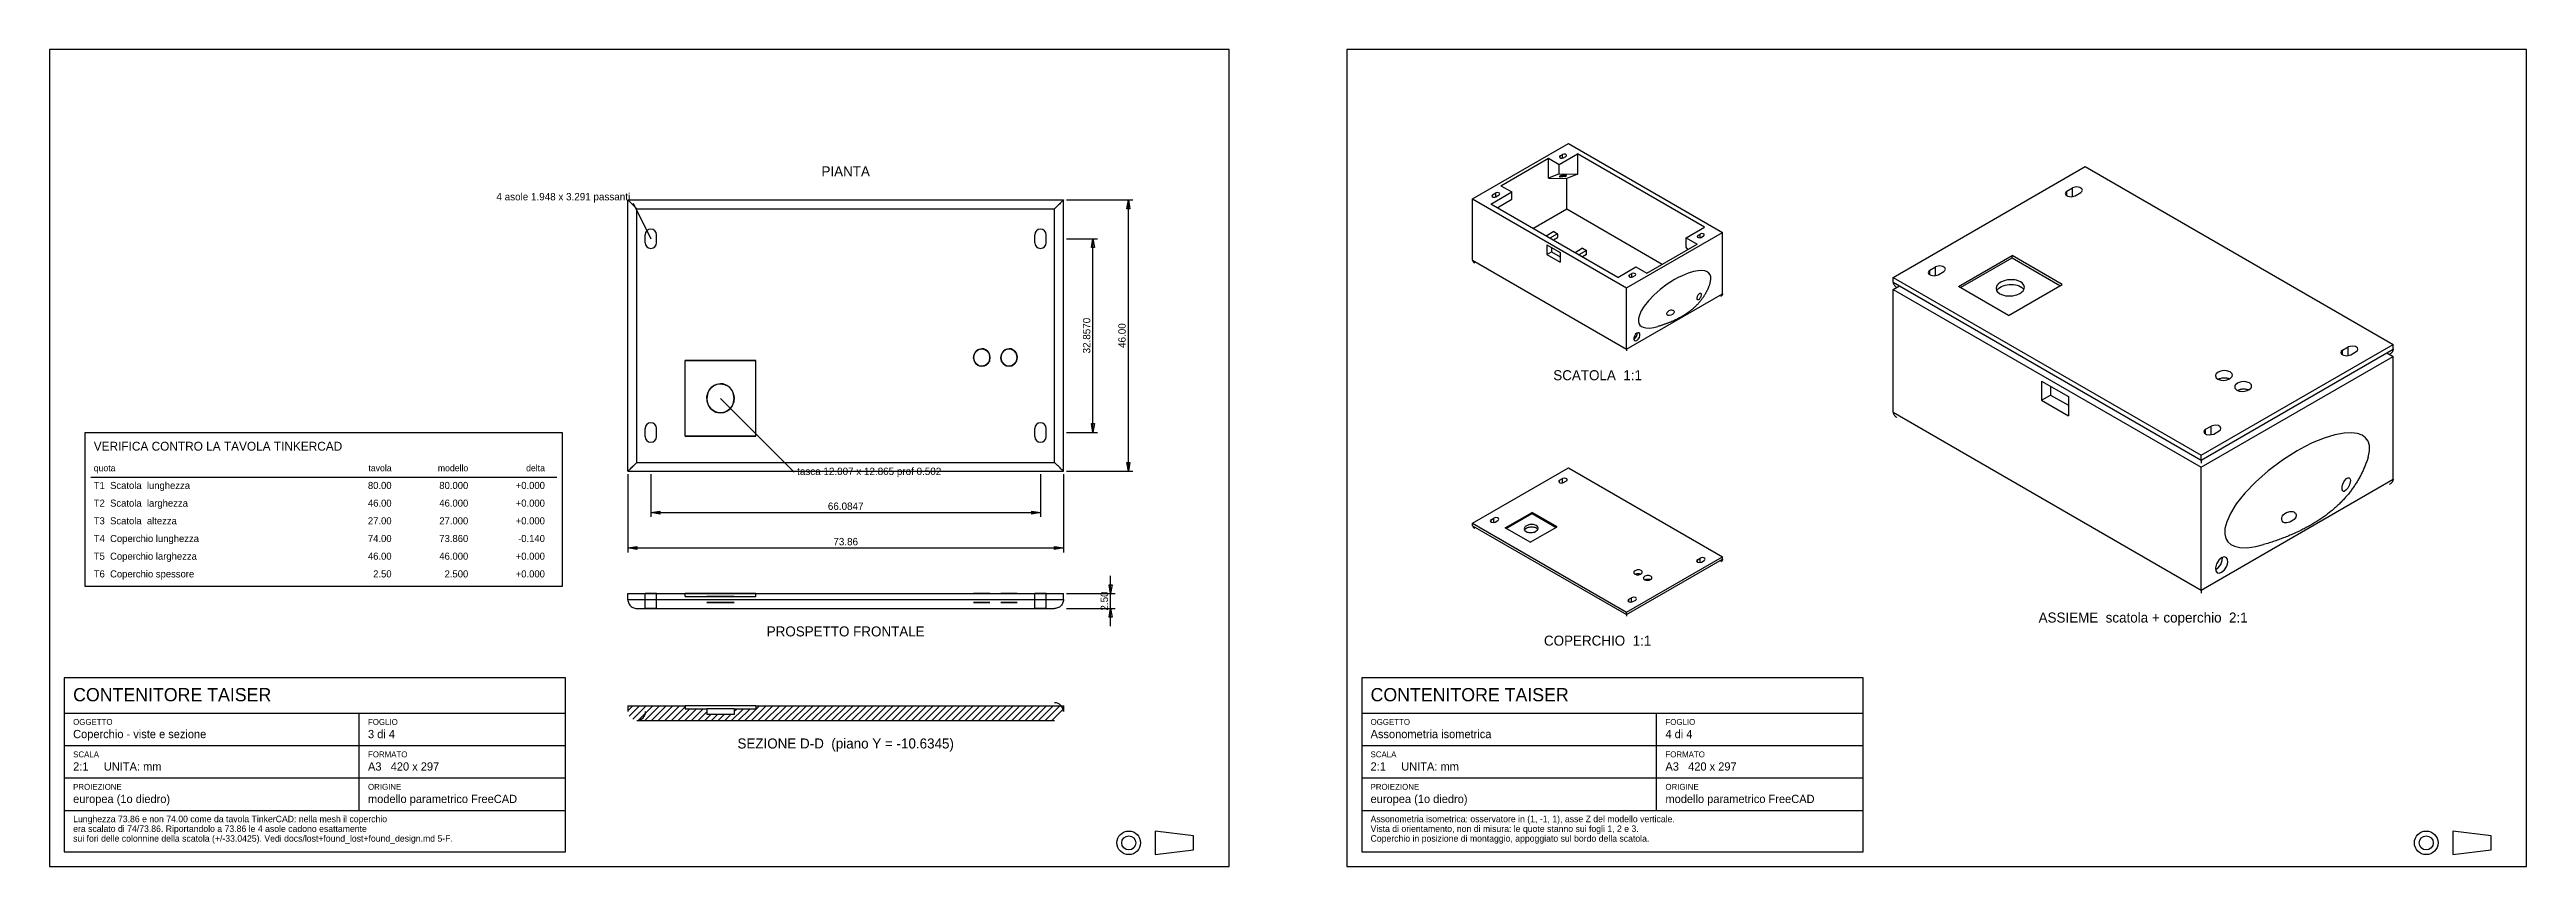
# Model space of a CAD drawing. Header units: metres. Extents: x 10 to 1730, y 10 to 287.
# Drawn here: x 890 to 1730, y 10 to 287 of the extents above; entities that cross this region are included whole.
import ezdxf
from ezdxf.enums import TextEntityAlignment as Align

# ---------------------------------------------------------------- set-up
doc = ezdxf.new("R2010")
doc.units = ezdxf.units.M
for name, color, linetype in [('ASSI', 1, 'CONTINUOUS'), ('CONTORNO', 7, 'CONTINUOUS'), ('CORNICE', 7, 'CONTINUOUS'), ('NASCOSTO', 8, 'CONTINUOUS'), ('QUOTE', 5, 'CONTINUOUS'), ('SEZIONE', 9, 'CONTINUOUS')]:
    doc.layers.add(name, color=color, linetype=linetype)

msp = doc.modelspace()

# ---------------------------------------------------------------- texts
at = {"layer": 'ASSI'}
msp.add_text('-0.140', height=2.4, dxfattribs=at).set_placement((1058, 120), align=Align.RIGHT)
at = {"layer": 'CONTORNO'}
for s, p in [('PIANTA', (1160, 244)), ('SCATOLA  1:1', (1415, 174.869696)), ('ASSIEME  scatola + coperchio  2:1', (1600, 92.69815)), ('PROSPETTO FRONTALE', (1160, 88)), ('COPERCHIO  1:1', (1415, 84.871779)), ('SEZIONE D-D  (piano Y = -10.6345)', (1160, 50))]:
    msp.add_text(s, height=3.4, dxfattribs=at).set_placement(p, align=Align.CENTER)
for s, height, p in [('VERIFICA CONTRO LA TAVOLA TINKERCAD', 3, (905, 151)), ('quota', 2.2, (905, 144)), ('T1  Scatola  lunghezza', 2.4, (905, 138)), ('T2  Scatola  larghezza', 2.4, (905, 132)), ('T3  Scatola  altezza', 2.4, (905, 126)), ('T4  Coperchio lunghezza', 2.4, (905, 120)), ('T5  Coperchio larghezza', 2.4, (905, 114)), ('T6  Coperchio spessore', 2.4, (905, 108)), ('CONTENITORE TAISER', 4.5, (898, 66)), ('CONTENITORE TAISER', 4.5, (1338, 66)), ('OGGETTO', 2, (898, 58)), ('FOGLIO', 2, (998, 58)), ('OGGETTO', 2, (1338, 58)), ('FOGLIO', 2, (1438, 58)), ('Coperchio - viste e sezione', 2.8, (898, 53.5)), ('3 di 4', 2.8, (998, 53.5)), ('Assonometria isometrica', 2.8, (1338, 53.5)), ('4 di 4', 2.8, (1438, 53.5)), ('SCALA', 2, (898, 47)), ('2:1     UNITA: mm', 2.8, (898, 42.5)), ('A3   420 x 297', 2.8, (998, 42.5)), ('FORMATO', 2, (998, 47)), ('SCALA', 2, (1338, 47)), ('2:1     UNITA: mm', 2.8, (1338, 42.5)), ('A3   420 x 297', 2.8, (1438, 42.5)), ('FORMATO', 2, (1438, 47)), ('europea (1o diedro)', 2.8, (898, 31.5)), ('PROIEZIONE', 2, (898, 36)), ('ORIGINE', 2, (998, 36)), ('modello parametrico FreeCAD', 2.8, (998, 31.5)), ('europea (1o diedro)', 2.8, (1338, 31.5)), ('PROIEZIONE', 2, (1338, 36)), ('ORIGINE', 2, (1438, 36)), ('modello parametrico FreeCAD', 2.8, (1438, 31.5)), ('Lunghezza 73.86 e non 74.00 come da tavola TinkerCAD: nella mesh il coperchio', 2.2, (898, 25)), ('Assonometria isometrica: osservatore in (1, -1, 1), asse Z del modello verticale.', 2.2, (1338, 25)), ('sui fori delle colonnine della scatola (+/-33.0425). Vedi docs/lost+found_lost+found_design.md 5-F.', 2.2, (898, 18.4)), ('era scalato di 74/73.86. Riportandolo a 73.86 le 4 asole cadono esattamente', 2.2, (898, 21.7)), ('Vista di orientamento, non di misura: le quote stanno sui fogli 1, 2 e 3.', 2.2, (1338, 21.7)), ('Coperchio in posizione di montaggio, appoggiato sul bordo della scatola.', 2.2, (1338, 18.4))]:
    msp.add_text(s, height=height, dxfattribs=at).set_placement(p)
for s, height, p in [('tavola', 2.2, (1006, 144)), ('modello', 2.2, (1032, 144)), ('delta', 2.2, (1058, 144)), ('46.00', 2.4, (1006, 132)), ('80.00', 2.4, (1006, 138)), ('46.000', 2.4, (1032, 132)), ('80.000', 2.4, (1032, 138)), ('+0.000', 2.4, (1058, 138)), ('+0.000', 2.4, (1058, 132)), ('27.00', 2.4, (1006, 126)), ('27.000', 2.4, (1032, 126)), ('+0.000', 2.4, (1058, 126)), ('74.00', 2.4, (1006, 120)), ('73.860', 2.4, (1032, 120)), ('46.00', 2.4, (1006, 114)), ('2.50', 2.4, (1006, 108)), ('46.000', 2.4, (1032, 114)), ('2.500', 2.4, (1032, 108)), ('+0.000', 2.4, (1058, 114)), ('+0.000', 2.4, (1058, 108))]:
    msp.add_text(s, height=height, dxfattribs=at).set_placement(p, align=Align.RIGHT)
at = {"layer": 'QUOTE'}
msp.add_text('4 asole 1.948 x 3.291 passanti', height=2.5, dxfattribs=at).set_placement((1086.915262, 235.857), align=Align.RIGHT)
for s, p in [('32.8570', (1242.96, 190)), ('46.00', (1254.96, 190)), ('2.50', (1248.96, 100))]:
    msp.add_text(s, height=2.5, rotation=90, dxfattribs=at).set_placement(p, align=Align.CENTER)
msp.add_text('tasca 12.007 x 12.865 prof 0.502', height=2.5, dxfattribs=at).set_placement((1143.5305, 142.731))
for s, p in [('66.0847', (1160, 130.9)), ('73.86', (1160, 118.9))]:
    msp.add_text(s, height=2.5, dxfattribs=at).set_placement(p, align=Align.CENTER)

# ---------------------------------------------------------------- linework, layer by layer
at = {"layer": 'CONTORNO'}
for p, q in [((1372.623091, 236.350883), (1405.150003, 255.130304)), ((1405.150003, 255.130304), (1457.376909, 224.977086)), ((1382.225601, 240.833449), (1398.325008, 250.128446)), ((1398.325008, 243.338656), (1398.325008, 250.128446)), ((1398.325008, 250.128446), (1401.987114, 248.014128)), ((1401.987114, 244.887196), (1398.325008, 243.338656)), ((1401.987114, 248.014128), (1408.175712, 251.587118)), ((1401.987114, 244.887196), (1401.987114, 248.014128)), ((1401.987114, 244.887196), (1408.175712, 244.797972)), ((1402.106203, 250.81174), (1402.044355, 250.632225)), ((1402.044355, 250.632225), (1402.151027, 250.399873)), ((1402.055835, 243.939542), (1402.044355, 243.907441)), ((1402.044355, 243.907441), (1402.045633, 243.897742)), ((1402.045633, 243.897742), (1402.049464, 243.888595)), ((1402.049464, 243.888595), (1402.055835, 243.880029)), ((1402.08995, 243.975424), (1402.055835, 243.939542)), ((1402.055835, 243.880029), (1402.064726, 243.872072)), ((1402.064726, 243.872072), (1402.07611, 243.864748)), ((1402.07611, 243.864748), (1402.08995, 243.858081)), ((1402.145736, 244.014074), (1402.08995, 243.975424)), ((1402.08995, 243.858081), (1402.106203, 243.852091)), ((1402.282331, 250.963926), (1402.106203, 250.81174)), ((1402.106203, 243.852091), (1402.124818, 243.846797)), ((1402.124818, 243.846797), (1402.145736, 243.842216)), ((1402.221617, 244.054399), (1402.145736, 244.014074)), ((1402.145736, 243.842216), (1402.168892, 243.838363)), ((1402.151027, 250.399873), (1402.481655, 250.216139)), ((1402.168892, 243.838363), (1402.194212, 243.835248)), ((1402.194212, 243.835248), (1402.221617, 243.832883)), ((1402.315449, 244.095261), (1402.221617, 244.054399)), ((1402.221617, 243.832883), (1402.251021, 243.831275)), ((1402.251021, 243.831275), (1402.282331, 243.830428)), ((1402.282331, 250.963926), (1403.072876, 251.420348)), ((1402.282331, 250.300523), (1402.282331, 250.963926)), ((1402.282331, 243.830428), (1402.282331, 244.081652)), ((1403.072876, 243.819031), (1402.282331, 243.830428)), ((1402.424579, 244.135504), (1402.315449, 244.095261)), ((1402.545925, 244.173991), (1402.424579, 244.135504)), ((1402.481655, 250.216139), (1402.999385, 250.170402)), ((1402.676057, 244.209635), (1402.545925, 244.173991)), ((1402.811298, 244.241428), (1402.676057, 244.209635)), ((1402.947826, 244.268472), (1402.811298, 244.241428)), ((1403.081784, 244.290003), (1402.947826, 244.268472)), ((1402.999385, 250.170402), (1403.43138, 250.300523)), ((1403.504871, 251.550469), (1403.072876, 251.420348)), ((1403.072876, 250.180011), (1403.072876, 251.420348)), ((1403.072876, 243.819031), (1403.072876, 244.288733)), ((1403.072876, 243.819031), (1403.073206, 243.819026)), ((1403.073206, 243.819026), (1403.073537, 243.819022)), ((1403.073537, 243.819022), (1403.073867, 243.819017)), ((1403.073867, 243.819017), (1403.074198, 243.819012)), ((1403.074198, 243.819012), (1403.074529, 243.819008)), ((1403.074529, 243.819008), (1403.07486, 243.819004)), ((1403.07486, 243.819004), (1403.075191, 243.819)), ((1403.075191, 243.819), (1403.075523, 243.818995)), ((1403.075523, 243.818995), (1403.075854, 243.818991)), ((1403.075854, 243.818991), (1403.076186, 243.818987)), ((1403.076186, 243.818987), (1403.076518, 243.818983)), ((1403.076518, 243.818983), (1403.07685, 243.81898)), ((1403.07685, 243.81898), (1403.077182, 243.818976)), ((1403.077182, 243.818976), (1403.077515, 243.818972)), ((1403.868086, 243.936076), (1403.077515, 243.818972)), ((1403.332214, 243.916977), (1403.077515, 243.818972)), ((1403.209386, 244.305412), (1403.081784, 244.290003)), ((1403.327026, 244.314264), (1403.209386, 244.305412)), ((1403.43138, 244.316309), (1403.327026, 244.314264)), ((1403.868086, 243.936076), (1403.332214, 243.916977)), ((1403.43138, 250.300523), (1404.221925, 250.756945)), ((1404.221925, 244.304912), (1403.43138, 244.316309)), ((1404.022601, 251.504732), (1403.504871, 251.550469)), ((1403.868086, 243.936076), (1403.93941, 243.955832)), ((1403.93941, 243.955832), (1404.008234, 243.976497)), ((1404.008234, 243.976497), (1404.07397, 243.997894)), ((1404.353229, 251.320998), (1404.022601, 251.504732)), ((1404.07397, 243.997894), (1404.136054, 244.019839)), ((1404.136054, 244.019839), (1404.193955, 244.042145)), ((1404.193955, 244.042145), (1404.247179, 244.064621)), ((1404.221925, 250.756945), (1404.398053, 250.909131)), ((1404.253235, 244.304065), (1404.221925, 244.304912)), ((1404.247179, 244.064621), (1404.295268, 244.087074)), ((1404.282639, 244.302457), (1404.253235, 244.304065)), ((1404.310044, 244.300092), (1404.282639, 244.302457)), ((1404.295268, 244.087074), (1404.337811, 244.109312)), ((1404.335364, 244.296978), (1404.310044, 244.300092)), ((1404.35852, 244.293124), (1404.335364, 244.296978)), ((1404.337811, 244.109312), (1404.374445, 244.131145)), ((1404.459901, 251.088646), (1404.353229, 251.320998)), ((1404.379438, 244.288543), (1404.35852, 244.293124)), ((1404.374445, 244.131145), (1404.404856, 244.152385)), ((1404.398053, 244.283249), (1404.379438, 244.288543)), ((1404.398053, 250.909131), (1404.459901, 251.088646)), ((1404.414306, 244.277259), (1404.398053, 244.283249)), ((1404.404856, 244.152385), (1404.428782, 244.172852)), ((1404.428146, 244.270592), (1404.414306, 244.277259)), ((1404.43953, 244.263268), (1404.428146, 244.270592)), ((1404.428782, 244.172852), (1404.446021, 244.19237)), ((1404.448421, 244.255311), (1404.43953, 244.263268)), ((1404.446021, 244.19237), (1404.456423, 244.210771)), ((1404.454792, 244.246745), (1404.448421, 244.255311)), ((1404.458622, 244.237599), (1404.454792, 244.246745)), ((1404.456423, 244.210771), (1404.459901, 244.227899)), ((1404.459901, 244.227899), (1404.458622, 244.237599)), ((1408.175712, 244.797972), (1404.513606, 243.249432)), ((1451.23993, 226.72398), (1408.175712, 251.587118)), ((1408.175712, 251.587118), (1408.175712, 244.797972)), ((1515.246181, 209.743008), (1580.300005, 247.30185)), ((1580.300005, 247.30185), (1684.753819, 186.995413)), ((1086.14, 144), (1086.14, 236)), ((1086.14, 236), (1233.86, 236)), ((1233.86, 144), (1233.86, 236)), ((1372.623091, 215.53022), (1372.623091, 236.350883)), ((1372.623091, 236.350883), (1424.849997, 206.197664)), ((1378.76007, 234.603989), (1385.887707, 238.719131)), ((1379.195236, 237.584088), (1379.133388, 237.404572)), ((1379.133388, 237.404572), (1379.24006, 237.17222)), ((1379.371364, 237.736274), (1379.195236, 237.584088)), ((1379.24006, 237.17222), (1379.570688, 236.988487)), ((1379.371364, 237.736274), (1380.455359, 238.362118)), ((1379.371364, 237.07287), (1379.371364, 237.736274)), ((1379.570688, 236.988487), (1380.088418, 236.942749)), ((1380.088418, 236.942749), (1380.520413, 237.07287)), ((1380.887353, 238.49224), (1380.455359, 238.362118)), ((1380.455359, 237.039152), (1380.455359, 238.362118)), ((1380.520413, 237.07287), (1381.604407, 237.698715)), ((1380.879976, 233.38006), (1385.887707, 236.271275)), ((1381.405083, 238.446502), (1380.887353, 238.49224)), ((1381.735712, 238.262769), (1381.405083, 238.446502)), ((1381.604407, 237.698715), (1381.780535, 237.850901)), ((1381.842383, 238.030417), (1381.735712, 238.262769)), ((1381.780535, 237.850901), (1381.842383, 238.030417)), ((1382.225601, 240.833449), (1385.887707, 238.719131)), ((1385.887707, 236.271275), (1385.887707, 238.719131)), ((1398.325008, 243.338656), (1404.513606, 243.249432)), ((1404.513606, 232.962422), (1404.513606, 243.249432)), ((1573.755013, 238.644317), (1573.606707, 238.213853)), ((1573.606707, 238.213853), (1573.820847, 237.70116)), ((1574.177353, 239.009246), (1573.755013, 238.644317)), ((1573.820847, 237.70116), (1574.485118, 237.273778)), ((1574.177353, 239.009246), (1576.076207, 240.105551)), ((1574.177353, 237.41846), (1574.177353, 239.009246)), ((1574.485118, 237.273778), (1575.56966, 237.08903)), ((1575.56966, 237.08903), (1576.932675, 237.41846)), ((1577.439223, 240.434981), (1576.076207, 240.105551)), ((1576.076207, 237.129993), (1576.076207, 240.105551)), ((1576.932675, 237.41846), (1578.83153, 238.514765)), ((1578.523765, 240.250233), (1577.439223, 240.434981)), ((1579.188036, 239.822851), (1578.523765, 240.250233)), ((1578.83153, 238.514765), (1579.25387, 238.879694)), ((1579.402176, 239.310158), (1579.188036, 239.822851)), ((1579.25387, 238.879694), (1579.402176, 239.310158)), ((1421.824288, 209.740851), (1378.76007, 234.603989)), ((1393.058477, 226.3488), (1404.513606, 232.962422)), ((1404.513606, 232.962422), (1436.941523, 214.240156)), ((1091.966955, 221.514307), (1091.966955, 224.199693)), ((1095.863569, 221.514307), (1095.863569, 224.199693)), ((1224.136431, 221.514307), (1224.136431, 224.199693)), ((1228.033045, 221.514307), (1228.033045, 224.199693)), ((1400.134663, 225.258466), (1397.540826, 223.760914)), ((1397.755787, 220.821526), (1402.328646, 218.181385)), ((1397.755787, 220.821526), (1397.755787, 217.551458)), ((1397.755787, 217.551458), (1399.311422, 218.449604)), ((1401.439982, 224.50484), (1398.846146, 223.007288)), ((1399.311422, 219.92338), (1399.311422, 218.449604)), ((1399.311422, 218.449604), (1402.328646, 216.707608)), ((1401.439982, 223.126593), (1400.039742, 222.318165)), ((1400.134663, 225.258466), (1401.439982, 224.50484)), ((1401.482947, 224.330809), (1401.439982, 224.50484)), ((1401.439982, 223.126593), (1401.482947, 223.350236)), ((1401.482947, 223.350236), (1401.482947, 224.330809)), ((1409.927384, 219.604635), (1407.333548, 218.107083)), ((1411.232703, 218.851009), (1408.638867, 217.353457)), ((1409.927384, 219.604635), (1411.232703, 218.851009)), ((1411.275669, 218.676978), (1411.232703, 218.851009)), ((1411.275669, 217.696406), (1411.275669, 218.676978)), ((1424.849997, 206.197664), (1457.376909, 224.977086)), ((1431.674992, 211.199522), (1448.713437, 221.036673)), ((1445.051331, 223.150991), (1451.23993, 226.72398)), ((1445.051331, 223.150991), (1448.713437, 221.036673)), ((1445.051331, 220.024058), (1445.051331, 223.150991)), ((1445.562584, 219.217528), (1445.051331, 220.024058)), ((1448.835355, 223.832652), (1448.773507, 223.653136)), ((1448.773507, 223.653136), (1448.880178, 223.420785)), ((1449.011483, 223.984838), (1448.835355, 223.832652)), ((1448.880178, 223.420785), (1449.210807, 223.237051)), ((1449.011483, 223.984838), (1449.802028, 224.44126)), ((1449.011483, 223.321435), (1449.011483, 223.984838)), ((1449.210807, 223.237051), (1449.728537, 223.191313)), ((1449.728537, 223.191313), (1450.160531, 223.321435)), ((1450.234022, 224.571381), (1449.802028, 224.44126)), ((1449.802028, 223.200923), (1449.802028, 224.44126)), ((1450.160531, 223.321435), (1450.951077, 223.777856)), ((1450.751752, 224.525643), (1450.234022, 224.571381)), ((1451.082381, 224.34191), (1450.751752, 224.525643)), ((1450.951077, 223.777856), (1451.127204, 223.930042)), ((1451.189052, 224.109558), (1451.082381, 224.34191)), ((1451.127204, 223.930042), (1451.189052, 224.109558)), ((1457.376909, 204.156423), (1457.376909, 224.977086)), ((1372.623091, 215.53022), (1372.626428, 215.461548)), ((1372.623091, 215.53022), (1424.849997, 185.377002)), ((1372.626428, 215.461548), (1372.636429, 215.393092)), ((1372.636429, 215.393092), (1372.653063, 215.325068)), ((1372.653063, 215.325068), (1372.676277, 215.257689)), ((1372.676277, 215.257689), (1372.705997, 215.191167)), ((1372.705997, 215.191167), (1372.742132, 215.125713)), ((1372.742132, 215.125713), (1372.784566, 215.061531)), ((1372.784566, 215.061531), (1372.833167, 214.998823)), ((1372.833167, 214.998823), (1372.887782, 214.937788)), ((1372.887782, 214.937788), (1372.948238, 214.878617)), ((1372.948238, 214.878617), (1373.014345, 214.821496)), ((1373.014345, 214.821496), (1373.085896, 214.766604)), ((1373.085896, 214.766604), (1373.162665, 214.714116)), ((1373.162665, 214.714116), (1373.244411, 214.664195)), ((1397.755787, 217.551458), (1402.328646, 214.911316)), ((1402.328646, 218.181385), (1402.328646, 214.911316)), ((1411.232703, 217.472763), (1409.832464, 216.664334)), ((1411.232703, 217.472763), (1411.275669, 217.696406)), ((1421.824288, 209.740851), (1428.012886, 213.31384)), ((1425.601947, 210.418838), (1425.540099, 210.239322)), ((1425.540099, 210.239322), (1425.646771, 210.00697)), ((1425.778075, 210.571024), (1425.601947, 210.418838)), ((1425.646771, 210.00697), (1425.977399, 209.823237)), ((1425.778075, 210.571024), (1426.56862, 211.027446)), ((1425.778075, 209.907621), (1425.778075, 210.571024)), ((1427.000615, 211.157567), (1426.56862, 211.027446)), ((1426.56862, 209.787109), (1426.56862, 211.027446)), ((1426.927124, 209.907621), (1427.717669, 210.364042)), ((1427.518345, 211.111829), (1427.000615, 211.157567)), ((1427.848973, 210.928096), (1427.518345, 211.111829)), ((1427.717669, 210.364042), (1427.893797, 210.516228)), ((1427.955645, 210.695744), (1427.848973, 210.928096)), ((1427.893797, 210.516228), (1427.955645, 210.695744)), ((1428.012886, 213.31384), (1431.674992, 211.199522)), ((1443.670324, 210.316341), (1442.364684, 209.67407)), ((1445.707159, 211.154034), (1443.670324, 210.316341)), ((1447.521113, 211.70535), (1445.707159, 211.154034)), ((1449.070641, 211.990126), (1447.521113, 211.70535)), ((1450.344818, 212.044228), (1449.070641, 211.990126)), ((1451.357778, 211.909005), (1450.344818, 212.044228)), ((1452.139423, 211.620154), (1451.357778, 211.909005)), ((1452.723355, 211.197374), (1452.139423, 211.620154)), ((1453.132287, 210.637192), (1452.723355, 211.197374)), ((1453.363537, 209.913402), (1453.132287, 210.637192)), ((1527.288198, 211.816689), (1527.139892, 211.386225)), ((1527.139892, 211.386225), (1527.354032, 210.873532)), ((1527.710538, 212.181618), (1527.288198, 211.816689)), ((1527.354032, 210.873532), (1528.018303, 210.44615)), ((1527.710538, 212.181618), (1529.609392, 213.277922)), ((1527.710538, 210.590832), (1527.710538, 212.181618)), ((1528.018303, 210.44615), (1529.102845, 210.261401)), ((1529.102845, 210.261401), (1530.46586, 210.590832)), ((1530.972408, 213.607353), (1529.609392, 213.277922)), ((1529.609392, 210.302365), (1529.609392, 213.277922)), ((1530.46586, 210.590832), (1532.364715, 211.687136)), ((1532.05695, 213.422604), (1530.972408, 213.607353)), ((1532.721221, 212.995223), (1532.05695, 213.422604)), ((1532.364715, 211.687136), (1532.787055, 212.052066)), ((1532.935361, 212.482529), (1532.721221, 212.995223)), ((1532.787055, 212.052066), (1532.935361, 212.482529)), ((1537.342744, 206.674099), (1555.536602, 217.178328)), ((1538.05268, 206.264218), (1555.536602, 216.358565)), ((1572.517404, 207.374457), (1555.536602, 217.178328)), ((1555.536602, 216.358565), (1555.536602, 217.178328)), ((1555.536602, 216.358565), (1571.807469, 206.964576)), ((1424.849997, 185.377002), (1424.849997, 206.197664)), ((1424.849997, 185.377002), (1457.376909, 204.156423)), ((1425.977399, 209.823237), (1426.495129, 209.777499)), ((1426.495129, 209.777499), (1426.927124, 209.907621)), ((1432.223878, 201.78505), (1430.802916, 199.986724)), ((1434.045982, 203.690044), (1432.223878, 201.78505)), ((1436.210538, 205.600695), (1434.045982, 203.690044)), ((1438.612441, 207.40256), (1436.210538, 205.600695)), ((1441.113453, 208.986408), (1438.612441, 207.40256)), ((1442.364684, 209.67407), (1441.113453, 208.986408)), ((1448.750126, 202.602149), (1448.753496, 202.699121)), ((1448.762409, 202.422454), (1448.750126, 202.602149)), ((1448.753496, 202.699121), (1448.77512, 202.890673)), ((1448.800361, 202.279034), (1448.762409, 202.422454)), ((1448.77512, 202.890673), (1448.827832, 203.141039)), ((1448.828188, 202.223381), (1448.800361, 202.279034)), ((1448.827832, 203.141039), (1448.884817, 203.332341)), ((1448.843738, 202.200233), (1448.828188, 202.223381)), ((1448.891682, 202.150908), (1448.843738, 202.200233)), ((1448.884817, 203.332341), (1449.109605, 203.835437)), ((1448.992705, 202.110091), (1448.891682, 202.150908)), ((1449.083924, 202.115432), (1448.992705, 202.110091)), ((1449.394383, 202.296335), (1449.083924, 202.115432)), ((1449.109605, 203.835437), (1449.502255, 204.304856)), ((1449.707026, 202.655411), (1449.394383, 202.296335)), ((1449.502255, 204.304856), (1449.696067, 204.405571)), ((1449.80018, 201.664918), (1449.683838, 201.523552)), ((1449.696067, 204.405571), (1449.864114, 204.416028)), ((1449.841853, 202.868441), (1449.707026, 202.655411)), ((1449.914988, 201.80717), (1449.80018, 201.664918)), ((1450.017355, 203.235995), (1449.841853, 202.868441)), ((1449.864114, 204.416028), (1449.953647, 204.381498)), ((1450.028261, 201.950308), (1449.914988, 201.80717)), ((1449.953647, 204.381498), (1450.005364, 204.342318)), ((1450.005364, 204.342318), (1450.047093, 204.295195)), ((1450.153559, 203.939306), (1450.017355, 203.235995)), ((1450.14, 202.094332), (1450.028261, 201.950308)), ((1450.047093, 204.295195), (1450.100905, 204.198703)), ((1450.100905, 204.198703), (1450.153559, 203.939306)), ((1450.250205, 202.239242), (1450.14, 202.094332)), ((1450.358875, 202.385038), (1450.250205, 202.239242)), ((1450.466011, 202.53172), (1450.358875, 202.385038)), ((1450.571612, 202.679288), (1450.466011, 202.53172)), ((1450.675679, 202.827741), (1450.571612, 202.679288)), ((1450.778211, 202.97708), (1450.675679, 202.827741)), ((1450.879209, 203.127306), (1450.778211, 202.97708)), ((1450.978673, 203.278417), (1450.879209, 203.127306)), ((1451.076602, 203.430414), (1450.978673, 203.278417)), ((1451.172997, 203.583297), (1451.076602, 203.430414)), ((1451.267857, 203.737066), (1451.172997, 203.583297)), ((1451.361183, 203.891721), (1451.267857, 203.737066)), ((1451.452975, 204.047262), (1451.361183, 203.891721)), ((1451.543232, 204.203688), (1451.452975, 204.047262)), ((1451.631954, 204.361001), (1451.543232, 204.203688)), ((1451.719143, 204.519199), (1451.631954, 204.361001)), ((1451.804796, 204.678283), (1451.719143, 204.519199)), ((1451.888916, 204.838254), (1451.804796, 204.678283)), ((1451.971501, 204.99911), (1451.888916, 204.838254)), ((1452.052551, 205.160852), (1451.971501, 204.99911)), ((1452.132067, 205.32348), (1452.052551, 205.160852)), ((1452.210049, 205.486994), (1452.132067, 205.32348)), ((1452.286496, 205.651393), (1452.210049, 205.486994)), ((1452.361409, 205.816679), (1452.286496, 205.651393)), ((1452.434787, 205.98285), (1452.361409, 205.816679)), ((1452.506631, 206.149908), (1452.434787, 205.98285)), ((1452.576941, 206.317851), (1452.506631, 206.149908)), ((1452.645716, 206.48668), (1452.576941, 206.317851)), ((1452.712957, 206.656395), (1452.645716, 206.48668)), ((1452.778663, 206.826996), (1452.712957, 206.656395)), ((1452.842835, 206.998483), (1452.778663, 206.826996)), ((1452.905473, 207.170856), (1452.842835, 206.998483)), ((1452.966576, 207.344115), (1452.905473, 207.170856)), ((1453.026144, 207.518259), (1452.966576, 207.344115)), ((1453.084178, 207.69329), (1453.026144, 207.518259)), ((1453.140678, 207.869206), (1453.084178, 207.69329)), ((1453.140672, 207.869187), (1453.383276, 208.999881)), ((1453.383276, 208.999881), (1453.363537, 209.913402)), ((1456.837335, 203.340318), (1456.755589, 203.290397)), ((1456.914104, 203.392807), (1456.837335, 203.340318)), ((1456.985655, 203.447698), (1456.914104, 203.392807)), ((1457.051762, 203.504819), (1456.985655, 203.447698)), ((1457.112218, 203.563991), (1457.051762, 203.504819)), ((1457.166833, 203.625026), (1457.112218, 203.563991)), ((1457.215434, 203.687733), (1457.166833, 203.625026)), ((1457.257868, 203.751915), (1457.215434, 203.687733)), ((1457.294003, 203.81737), (1457.257868, 203.751915)), ((1457.323723, 203.883892), (1457.294003, 203.81737)), ((1457.346937, 203.95127), (1457.323723, 203.883892)), ((1457.363571, 204.019295), (1457.346937, 203.95127)), ((1457.373572, 204.087751), (1457.363571, 204.019295)), ((1457.376909, 204.156423), (1457.373572, 204.087751)), ((1515.246181, 208.110014), (1515.246181, 209.743008)), ((1515.246181, 209.743008), (1619.699995, 149.43657)), ((1515.246181, 208.110014), (1515.252856, 207.97267)), ((1515.246181, 208.110014), (1619.699995, 147.803577)), ((1515.246181, 205.660525), (1517.367502, 206.88527)), ((1515.246181, 164.019199), (1515.246181, 205.660525)), ((1515.246181, 205.660525), (1619.699995, 145.354087)), ((1515.252856, 207.97267), (1515.272858, 207.835759)), ((1515.272858, 207.835759), (1515.306125, 207.69971)), ((1515.306125, 207.69971), (1515.352553, 207.564952)), ((1515.352553, 207.564952), (1515.411995, 207.431909)), ((1515.411995, 207.431909), (1515.484264, 207.300999)), ((1515.484264, 207.300999), (1515.569133, 207.172635)), ((1515.569133, 207.172635), (1515.666335, 207.047221)), ((1515.666335, 207.047221), (1515.775563, 206.92515)), ((1515.775563, 206.92515), (1515.896475, 206.806807)), ((1515.896475, 206.806807), (1516.02869, 206.692565)), ((1516.02869, 206.692565), (1516.171792, 206.582783)), ((1516.171792, 206.582783), (1516.32533, 206.477805)), ((1516.32533, 206.477805), (1516.488822, 206.377964)), ((1554.323547, 196.870228), (1537.342744, 206.674099)), ((1550.302849, 206.731467), (1550.141115, 206.014242)), ((1550.141115, 206.014242), (1550.14114, 206.005242)), ((1550.14114, 206.005242), (1550.30315, 205.309232)), ((1550.577627, 207.182155), (1550.302849, 206.731467)), ((1550.30315, 205.309232), (1550.541214, 204.92641)), ((1550.355731, 205.206272), (1550.617465, 205.59948)), ((1550.541214, 204.92641), (1551.429189, 204.183278)), ((1550.846511, 207.483217), (1550.577627, 207.182155)), ((1550.617465, 205.59948), (1550.975143, 205.969819)), ((1551.662364, 208.091129), (1550.846511, 207.483217)), ((1550.975143, 205.969819), (1551.420808, 206.309049)), ((1551.420808, 206.309049), (1551.944546, 206.609624)), ((1551.429189, 204.183278), (1552.301313, 203.794435)), ((1553.236753, 208.717402), (1551.662364, 208.091129)), ((1551.944546, 206.609624), (1552.534703, 206.864856)), ((1552.301313, 203.794435), (1552.71633, 203.670606)), ((1552.534703, 206.864856), (1553.178151, 207.069068)), ((1552.71633, 203.670606), (1553.379398, 203.533159)), ((1553.178151, 207.069068), (1553.860575, 207.217716)), ((1554.017367, 208.876045), (1553.236753, 208.717402)), ((1553.379398, 203.533159), (1554.584922, 203.439623)), ((1553.860575, 207.217716), (1554.566793, 207.307493)), ((1555.275227, 208.969408), (1554.017367, 208.876045)), ((1554.323547, 196.870228), (1572.517404, 207.374457)), ((1554.566793, 207.307493), (1555.281092, 207.336401)), ((1554.584922, 203.439623), (1555.842782, 203.532986)), ((1556.480751, 208.875872), (1555.275227, 208.969408)), ((1555.281092, 207.336401), (1555.987582, 207.303799)), ((1555.842782, 203.532986), (1556.623396, 203.691629)), ((1555.987582, 207.303799), (1556.670546, 207.21041)), ((1557.08888, 208.752479), (1556.480751, 208.875872)), ((1556.623396, 203.691629), (1557.144851, 203.846869)), ((1556.670546, 207.21041), (1557.314788, 207.058313)), ((1558.43096, 208.225753), (1557.08888, 208.752479)), ((1557.144851, 203.846869), (1558.197785, 204.317902)), ((1557.314788, 207.058313), (1557.905977, 206.850891)), ((1557.905977, 206.850891), (1558.43096, 206.59276)), ((1558.197785, 204.317902), (1559.282522, 205.226876)), ((1558.956529, 207.857808), (1558.43096, 208.225753)), ((1558.43096, 206.59276), (1558.534269, 206.531022)), ((1558.534269, 206.531022), (1558.633847, 206.467256)), ((1558.633847, 206.467256), (1558.72959, 206.401528)), ((1558.72959, 206.401528), (1558.821401, 206.333905)), ((1558.821401, 206.333905), (1558.909184, 206.264458)), ((1558.909184, 206.264458), (1558.992848, 206.193259)), ((1559.556999, 207.099799), (1558.956529, 207.857808)), ((1558.992848, 206.193259), (1559.072306, 206.120381)), ((1559.072306, 206.120381), (1559.147476, 206.0459)), ((1559.147476, 206.0459), (1559.218281, 205.969892)), ((1559.218281, 205.969892), (1559.284647, 205.892437)), ((1559.282522, 205.226876), (1559.5573, 205.677564)), ((1559.284647, 205.892437), (1559.346505, 205.813615)), ((1559.346505, 205.813615), (1559.403792, 205.733506)), ((1559.403792, 205.733506), (1559.456447, 205.652195)), ((1559.456447, 205.652195), (1559.504418, 205.569766)), ((1559.719008, 206.403789), (1559.556999, 207.099799)), ((1559.5573, 205.677564), (1559.719034, 206.394789)), ((1559.719034, 206.394789), (1559.719008, 206.403789)), ((1428.870317, 195.817014), (1428.838516, 194.880665)), ((1428.838516, 194.880665), (1429.015574, 194.138072)), ((1429.167668, 196.975689), (1428.870317, 195.817014)), ((1429.015574, 194.138072), (1429.364473, 193.555525)), ((1429.793807, 198.369492), (1429.167668, 196.975689)), ((1429.364473, 193.555525), (1429.875027, 193.10637)), ((1430.802916, 199.986724), (1429.793807, 198.369492)), ((1435.881587, 193.226434), (1435.644025, 193.155054)), ((1436.117614, 193.2987), (1435.881587, 193.226434)), ((1436.352107, 193.371852), (1436.117614, 193.2987)), ((1436.585065, 193.44589), (1436.352107, 193.371852)), ((1436.816489, 193.520814), (1436.585065, 193.44589)), ((1437.046379, 193.596624), (1436.816489, 193.520814)), ((1437.274734, 193.673319), (1437.046379, 193.596624)), ((1437.501554, 193.750901), (1437.274734, 193.673319)), ((1437.726841, 193.829368), (1437.501554, 193.750901)), ((1437.950592, 193.908722), (1437.726841, 193.829368)), ((1438.17281, 193.988961), (1437.950592, 193.908722)), ((1438.393493, 194.070086), (1438.17281, 193.988961)), ((1438.612641, 194.152097), (1438.393493, 194.070086)), ((1438.499059, 197.252297), (1438.505105, 197.604403)), ((1438.554277, 197.102833), (1438.499059, 197.252297)), ((1438.505105, 197.604403), (1438.596255, 197.851879)), ((1438.737957, 196.899303), (1438.554277, 197.102833)), ((1438.596255, 197.851879), (1438.655872, 197.95682)), ((1438.830255, 194.234994), (1438.612641, 194.152097)), ((1438.655872, 197.95682), (1438.766148, 198.107826)), ((1438.975969, 196.79595), (1438.737957, 196.899303)), ((1438.766148, 198.107826), (1439.000414, 198.334612)), ((1439.046335, 194.318777), (1438.830255, 194.234994)), ((1439.127236, 196.771193), (1438.975969, 196.79595)), ((1439.000414, 198.334612), (1439.307049, 198.527865)), ((1439.26088, 194.403446), (1439.046335, 194.318777)), ((1439.287583, 196.767697), (1439.127236, 196.771193)), ((1439.473891, 194.489001), (1439.26088, 194.403446)), ((1439.871523, 196.896376), (1439.287583, 196.767697)), ((1439.307049, 198.527865), (1439.873806, 198.698897)), ((1439.685368, 194.575441), (1439.473891, 194.489001)), ((1439.89531, 194.662768), (1439.685368, 194.575441)), ((1440.439914, 197.212971), (1439.871523, 196.896376)), ((1439.873806, 198.698897), (1440.055223, 198.71123)), ((1440.103717, 194.75098), (1439.89531, 194.662768)), ((1440.055223, 198.71123), (1440.396696, 198.673554)), ((1440.310591, 194.840078), (1440.103717, 194.75098)), ((1440.515929, 194.930063), (1440.310591, 194.840078)), ((1440.396696, 198.673554), (1440.551754, 198.622864)), ((1440.603536, 197.352601), (1440.439914, 197.212971)), ((1440.719734, 195.020933), (1440.515929, 194.930063)), ((1440.551754, 198.622864), (1440.694183, 198.548027)), ((1440.780427, 197.55167), (1440.603536, 197.352601)), ((1440.694183, 198.548027), (1440.843025, 198.417705)), ((1440.922004, 195.112689), (1440.719734, 195.020933)), ((1440.886348, 197.72265), (1440.780427, 197.55167)), ((1440.843025, 198.417705), (1440.970256, 198.122434)), ((1440.892723, 197.73562), (1440.886348, 197.72265)), ((1440.971111, 198.006059), (1440.892723, 197.73562)), ((1441.122739, 195.20533), (1440.922004, 195.112689)), ((1440.970256, 198.122434), (1440.971111, 198.006059)), ((1441.32194, 195.298858), (1441.122739, 195.20533)), ((1441.519607, 195.393272), (1441.32194, 195.298858)), ((1441.715739, 195.488571), (1441.519607, 195.393272)), ((1441.910337, 195.584757), (1441.715739, 195.488571)), ((1442.1034, 195.681828), (1441.910337, 195.584757)), ((1442.294929, 195.779786), (1442.1034, 195.681828)), ((1442.484924, 195.878629), (1442.294929, 195.779786)), ((1442.673384, 195.978358), (1442.484924, 195.878629)), ((1442.860309, 196.078973), (1442.673384, 195.978358)), ((1443.045701, 196.180474), (1442.860309, 196.078973)), ((1443.229557, 196.28286), (1443.045701, 196.180474)), ((1443.41188, 196.386133), (1443.229557, 196.28286)), ((1443.592668, 196.490292), (1443.41188, 196.386133)), ((1443.771921, 196.595336), (1443.592668, 196.490292)), ((1443.949641, 196.701266), (1443.771921, 196.595336)), ((1444.125825, 196.808083), (1443.949641, 196.701266)), ((1444.300476, 196.915785), (1444.125825, 196.808083)), ((1444.473592, 197.024373), (1444.300476, 196.915785)), ((1444.645173, 197.133847), (1444.473592, 197.024373)), ((1444.81522, 197.244207), (1444.645173, 197.133847)), ((1444.983733, 197.355452), (1444.81522, 197.244207)), ((1445.150711, 197.467584), (1444.983733, 197.355452)), ((1445.316155, 197.580602), (1445.150711, 197.467584)), ((1445.480064, 197.694505), (1445.316155, 197.580602)), ((1445.642439, 197.809294), (1445.480064, 197.694505)), ((1445.803279, 197.92497), (1445.642439, 197.809294)), ((1445.962585, 198.041531), (1445.803279, 197.92497)), ((1446.120357, 198.158978), (1445.962585, 198.041531)), ((1446.276594, 198.277311), (1446.120357, 198.158978)), ((1446.431297, 198.39653), (1446.276594, 198.277311)), ((1446.584466, 198.516634), (1446.431297, 198.39653)), ((1446.736099, 198.637625), (1446.584466, 198.516634)), ((1446.886199, 198.759502), (1446.736099, 198.637625)), ((1447.034764, 198.882264), (1446.886199, 198.759502)), ((1447.181795, 199.005912), (1447.034764, 198.882264)), ((1447.327291, 199.130447), (1447.181795, 199.005912)), ((1447.471253, 199.255867), (1447.327291, 199.130447)), ((1447.61368, 199.382173), (1447.471253, 199.255867)), ((1447.754573, 199.509365), (1447.61368, 199.382173)), ((1447.893932, 199.637443), (1447.754573, 199.509365)), ((1448.031756, 199.766406), (1447.893932, 199.637443)), ((1448.168046, 199.896256), (1448.031756, 199.766406)), ((1448.302801, 200.026992), (1448.168046, 199.896256)), ((1448.436022, 200.158613), (1448.302801, 200.026992)), ((1448.567709, 200.29112), (1448.436022, 200.158613)), ((1448.697861, 200.424514), (1448.567709, 200.29112)), ((1448.826478, 200.558793), (1448.697861, 200.424514)), ((1448.953561, 200.693958), (1448.826478, 200.558793)), ((1449.07911, 200.830009), (1448.953561, 200.693958)), ((1449.203125, 200.966945), (1449.07911, 200.830009)), ((1449.325605, 201.104768), (1449.203125, 200.966945)), ((1449.44655, 201.243477), (1449.325605, 201.104768)), ((1449.565961, 201.383071), (1449.44655, 201.243477)), ((1449.683838, 201.523552), (1449.565961, 201.383071)), ((1204.841063, 185.195207), (1204.263059, 184.748224)), ((1205.127493, 185.33943), (1204.841063, 185.195207)), ((1206.1625, 185.554), (1205.127493, 185.33943)), ((1206.845971, 185.462398), (1206.1625, 185.554)), ((1207.483937, 185.195207), (1206.845971, 185.462398)), ((1208.061941, 184.748224), (1207.483937, 185.195207)), ((1214.073563, 185.195207), (1213.495559, 184.748224)), ((1214.359993, 185.33943), (1214.073563, 185.195207)), ((1215.395, 185.554), (1214.359993, 185.33943)), ((1216.078471, 185.462398), (1215.395, 185.554)), ((1216.716437, 185.195207), (1216.078471, 185.462398)), ((1217.294441, 184.748224), (1216.716437, 185.195207)), ((1424.849997, 185.377002), (1424.849997, 185.310256)), ((1424.849997, 185.310256), (1424.849997, 185.247575)), ((1424.849997, 185.247575), (1424.849997, 185.189154)), ((1424.849997, 185.189154), (1424.849997, 185.135177)), ((1424.849997, 185.135177), (1424.849997, 185.085815)), ((1424.849997, 185.085815), (1424.849997, 185.041223)), ((1424.849997, 185.041223), (1424.849997, 185.00154)), ((1424.849997, 185.00154), (1424.849997, 184.966893)), ((1424.849997, 184.966893), (1424.849997, 184.937389)), ((1424.849997, 184.937389), (1424.849997, 184.913122)), ((1424.849997, 184.913122), (1424.849997, 184.894168)), ((1424.849997, 184.894168), (1424.849997, 184.880586)), ((1424.849997, 184.880586), (1424.849997, 184.87242)), ((1424.849997, 184.87242), (1424.849997, 184.869696)), ((1427.453947, 189.8426), (1427.261755, 189.167784)), ((1427.261755, 189.167784), (1427.313069, 188.639462)), ((1427.261905, 188.860526), (1427.721617, 189.175438)), ((1427.313069, 188.639462), (1427.564321, 188.32288)), ((1427.849921, 190.456111), (1427.453947, 189.8426)), ((1427.564321, 188.32288), (1427.897461, 188.25499)), ((1427.721617, 189.175438), (1428.153735, 189.733551)), ((1428.314821, 190.848345), (1427.849921, 190.456111)), ((1427.897461, 188.25499), (1428.316033, 188.397923)), ((1428.153735, 189.733551), (1428.41753, 190.412626)), ((1428.73218, 190.990578), (1428.314821, 190.848345)), ((1428.316033, 188.397923), (1428.780934, 188.790841)), ((1428.41753, 190.412626), (1428.448497, 190.915764)), ((1429.065321, 190.922688), (1428.73218, 190.990578)), ((1428.780934, 188.790841), (1429.176526, 189.404781)), ((1429.316169, 190.6072), (1429.065321, 190.922688)), ((1429.176526, 189.404781), (1429.368058, 190.079469)), ((1429.368058, 190.079469), (1429.316169, 190.6072)), ((1429.875027, 193.10637), (1430.469808, 192.813086)), ((1430.469808, 192.813086), (1431.407223, 192.595996)), ((1431.407223, 192.595996), (1432.615028, 192.5648)), ((1432.615028, 192.5648), (1434.120134, 192.765692)), ((1434.120134, 192.765692), (1435.404955, 193.084567)), ((1435.644025, 193.155054), (1435.404929, 193.084559)), ((1619.699995, 149.43657), (1684.753819, 186.995413)), ((1619.699995, 147.803577), (1684.753819, 185.36242)), ((1667.635285, 185.051284), (1667.212945, 184.686355)), ((1667.635285, 185.051284), (1669.53414, 186.147588)), ((1667.635285, 183.460498), (1667.635285, 185.051284)), ((1670.897155, 186.477019), (1669.53414, 186.147588)), ((1669.53414, 183.172031), (1669.53414, 186.147588)), ((1671.981697, 186.29227), (1670.897155, 186.477019)), ((1672.645968, 185.864889), (1671.981697, 186.29227)), ((1672.289462, 184.556802), (1672.711802, 184.921732)), ((1672.860108, 185.352195), (1672.645968, 185.864889)), ((1672.711802, 184.921732), (1672.860108, 185.352195)), ((1684.647447, 184.817357), (1684.588005, 184.684314)), ((1684.693875, 184.952115), (1684.647447, 184.817357)), ((1684.727142, 185.088164), (1684.693875, 184.952115)), ((1684.747144, 185.225076), (1684.727142, 185.088164)), ((1684.753819, 185.36242), (1684.747144, 185.225076)), ((1684.753819, 185.36242), (1684.753819, 186.995413)), ((1105.523259, 155.866), (1105.523259, 181.596)), ((1129.537741, 181.596), (1105.523259, 181.596)), ((1129.537741, 155.866), (1129.537741, 181.596)), ((1203.58908, 183.692781), (1203.387759, 182.581)), ((1203.387759, 182.581), (1203.58908, 181.469219)), ((1203.801211, 184.142344), (1203.58908, 183.692781)), ((1203.58908, 181.469219), (1203.801211, 181.019656)), ((1204.263059, 184.748224), (1203.801211, 184.142344)), ((1203.801211, 181.019656), (1204.263059, 180.413776)), ((1204.263059, 180.413776), (1204.841063, 179.966793)), ((1204.841063, 179.966793), (1205.239012, 179.777489)), ((1205.239012, 179.777489), (1206.1625, 179.608)), ((1206.1625, 179.608), (1207.085988, 179.777489)), ((1207.085988, 179.777489), (1207.483937, 179.966793)), ((1207.483937, 179.966793), (1208.061941, 180.413776)), ((1208.523789, 184.142344), (1208.061941, 184.748224)), ((1208.061941, 180.413776), (1208.523789, 181.019656)), ((1208.73592, 183.692781), (1208.523789, 184.142344)), ((1208.523789, 181.019656), (1208.73592, 181.469219)), ((1208.937241, 182.581), (1208.73592, 183.692781)), ((1208.73592, 181.469219), (1208.937241, 182.581)), ((1212.82158, 183.692781), (1212.620259, 182.581)), ((1212.620259, 182.581), (1212.82158, 181.469219)), ((1213.033711, 184.142344), (1212.82158, 183.692781)), ((1212.82158, 181.469219), (1213.033711, 181.019656)), ((1213.495559, 184.748224), (1213.033711, 184.142344)), ((1213.033711, 181.019656), (1213.495559, 180.413776)), ((1213.495559, 180.413776), (1214.073563, 179.966793)), ((1214.073563, 179.966793), (1214.471512, 179.777489)), ((1214.471512, 179.777489), (1215.395, 179.608)), ((1215.395, 179.608), (1216.318488, 179.777489)), ((1216.318488, 179.777489), (1216.716437, 179.966793)), ((1216.716437, 179.966793), (1217.294441, 180.413776)), ((1217.756289, 184.142344), (1217.294441, 184.748224)), ((1217.294441, 180.413776), (1217.756289, 181.019656)), ((1217.96842, 183.692781), (1217.756289, 184.142344)), ((1217.756289, 181.019656), (1217.96842, 181.469219)), ((1218.169741, 182.581), (1217.96842, 183.692781)), ((1217.96842, 181.469219), (1218.169741, 182.581)), ((1619.699995, 145.354087), (1684.753819, 182.91293)), ((1624.545944, 176.602358), (1624.520212, 176.380257)), ((1624.622071, 176.82123), (1624.545944, 176.602358)), ((1624.789961, 177.091366), (1624.622071, 176.82123)), ((1625.433754, 177.627438), (1624.789961, 177.091366)), ((1626.362257, 177.999131), (1625.433754, 177.627438)), ((1626.830145, 178.096063), (1626.362257, 177.999131)), ((1627.585143, 178.154863), (1626.830145, 178.096063)), ((1628.309918, 178.101375), (1627.585143, 178.154863)), ((1629.49802, 177.708377), (1628.309918, 178.101375)), ((1630.178713, 177.022426), (1629.49802, 177.708377)), ((1630.271371, 176.609052), (1630.178713, 177.022426)), ((1630.245639, 176.386951), (1630.271371, 176.609052)), ((1667.212945, 184.686355), (1667.064639, 184.255891)), ((1667.064639, 184.255891), (1667.278779, 183.743197)), ((1667.278779, 183.743197), (1667.94305, 183.315816)), ((1667.94305, 183.315816), (1669.027592, 183.131067)), ((1669.027592, 183.131067), (1670.390608, 183.460498)), ((1670.390608, 183.460498), (1672.289462, 184.556802)), ((1682.632498, 184.137675), (1684.753819, 182.91293)), ((1683.67467, 183.730211), (1683.511178, 183.630369)), ((1683.828208, 183.835188), (1683.67467, 183.730211)), ((1683.97131, 183.94497), (1683.828208, 183.835188)), ((1684.103525, 184.059213), (1683.97131, 183.94497)), ((1684.224437, 184.177555), (1684.103525, 184.059213)), ((1684.333665, 184.299626), (1684.224437, 184.177555)), ((1684.430867, 184.425041), (1684.333665, 184.299626)), ((1684.515736, 184.553404), (1684.430867, 184.425041)), ((1684.588005, 184.684314), (1684.515736, 184.553404)), ((1684.753819, 141.271604), (1684.753819, 182.91293)), ((1113.255496, 170.611286), (1112.909259, 168.731)), ((1112.909259, 168.731), (1113.076901, 167.409568)), ((1113.613176, 171.357561), (1113.255496, 170.611286)), ((1114.388272, 172.361347), (1113.613176, 171.357561)), ((1115.355264, 173.099224), (1114.388272, 172.361347)), ((1116.180894, 173.466161), (1115.355264, 173.099224)), ((1117.5305, 173.682), (1116.180894, 173.466161)), ((1118.398066, 173.59397), (1117.5305, 173.682)), ((1119.705736, 173.099224), (1118.398066, 173.59397)), ((1120.672728, 172.361347), (1119.705736, 173.099224)), ((1121.447824, 171.357561), (1120.672728, 172.361347)), ((1121.805504, 170.611286), (1121.447824, 171.357561)), ((1122.151741, 168.731), (1121.805504, 170.611286)), ((1121.984099, 167.409568), (1122.151741, 168.731)), ((1565.511574, 174.601811), (1574.657293, 169.321528)), ((1565.511574, 174.601811), (1565.511574, 168.061674)), ((1565.511574, 168.061674), (1568.622844, 169.857966)), ((1565.511574, 168.061674), (1574.657293, 162.78139)), ((1568.622844, 172.805519), (1568.622844, 169.857966)), ((1568.622844, 169.857966), (1574.657293, 166.373975)), ((1574.657293, 169.321528), (1574.657293, 162.78139)), ((1624.520212, 176.380257), (1624.61287, 175.966883)), ((1624.61287, 175.966883), (1624.760405, 175.727138)), ((1624.760405, 175.727138), (1625.293563, 175.280932)), ((1625.293563, 175.280932), (1626.066415, 174.973114)), ((1625.463067, 175.191388), (1625.697552, 175.310923)), ((1625.697552, 175.310923), (1625.950848, 175.416401)), ((1625.950848, 175.416401), (1626.220149, 175.506654)), ((1626.066415, 174.973114), (1626.481665, 174.887934)), ((1626.220149, 175.506654), (1626.502472, 175.580682)), ((1626.481665, 174.887934), (1627.20644, 174.834446)), ((1626.502472, 175.580682), (1626.794691, 175.637666)), ((1626.794691, 175.637666), (1627.093567, 175.676973)), ((1627.093567, 175.676973), (1627.395792, 175.698169)), ((1627.20644, 174.834446), (1627.961438, 174.893246)), ((1627.395792, 175.698169), (1627.698016, 175.701019)), ((1627.698016, 175.701019), (1627.996893, 175.685492)), ((1627.961438, 174.893246), (1628.429326, 174.990178)), ((1627.996893, 175.685492), (1628.289111, 175.651759)), ((1628.289111, 175.651759), (1628.571435, 175.600193)), ((1628.429326, 174.990178), (1629.357829, 175.361871)), ((1628.571435, 175.600193), (1628.840736, 175.531367)), ((1628.840736, 175.531367), (1629.094031, 175.446043)), ((1629.094031, 175.446043), (1629.328516, 175.345165)), ((1629.357829, 175.361871), (1630.001622, 175.897943)), ((1630.001622, 175.897943), (1630.169512, 176.168078)), ((1630.169512, 176.168078), (1630.245639, 176.386951)), ((1631.074307, 172.833206), (1631.048576, 172.611105)), ((1631.048576, 172.611105), (1631.141234, 172.197731)), ((1631.150434, 173.052078), (1631.074307, 172.833206)), ((1631.141234, 172.197731), (1631.288769, 171.957986)), ((1631.318325, 173.322214), (1631.150434, 173.052078)), ((1631.288769, 171.957986), (1631.821926, 171.51178)), ((1631.962117, 173.858285), (1631.318325, 173.322214)), ((1631.821926, 171.51178), (1632.594778, 171.203961)), ((1632.89062, 174.229979), (1631.962117, 173.858285)), ((1631.99143, 171.422236), (1632.225915, 171.541771)), ((1632.225915, 171.541771), (1632.479211, 171.647249)), ((1632.479211, 171.647249), (1632.748512, 171.737502)), ((1632.594778, 171.203961), (1633.010029, 171.118782)), ((1632.748512, 171.737502), (1633.030835, 171.81153)), ((1633.358509, 174.32691), (1632.89062, 174.229979)), ((1633.010029, 171.118782), (1633.734804, 171.065293)), ((1633.030835, 171.81153), (1633.323054, 171.868513)), ((1633.323054, 171.868513), (1633.621931, 171.907821)), ((1634.113506, 174.385711), (1633.358509, 174.32691)), ((1633.621931, 171.907821), (1633.924155, 171.929017)), ((1633.734804, 171.065293), (1634.489801, 171.124094)), ((1633.924155, 171.929017), (1634.226379, 171.931867)), ((1634.838281, 174.332222), (1634.113506, 174.385711)), ((1634.226379, 171.931867), (1634.525256, 171.91634)), ((1634.489801, 171.124094), (1634.95769, 171.221025)), ((1634.525256, 171.91634), (1634.817474, 171.882606)), ((1634.817474, 171.882606), (1635.099798, 171.831041)), ((1636.026383, 173.939224), (1634.838281, 174.332222)), ((1634.95769, 171.221025), (1635.886193, 171.592719)), ((1635.099798, 171.831041), (1635.369099, 171.762215)), ((1635.369099, 171.762215), (1635.622395, 171.67689)), ((1635.622395, 171.67689), (1635.85688, 171.576012)), ((1635.886193, 171.592719), (1636.529985, 172.12879)), ((1636.707076, 173.253273), (1636.026383, 173.939224)), ((1636.529985, 172.12879), (1636.697875, 172.398926)), ((1636.697875, 172.398926), (1636.774003, 172.617798)), ((1636.799734, 172.839899), (1636.707076, 173.253273)), ((1636.774003, 172.617798), (1636.799734, 172.839899)), ((1113.076901, 167.409568), (1113.255496, 166.850714)), ((1113.255496, 166.850714), (1113.613176, 166.104439)), ((1113.613176, 166.104439), (1114.388272, 165.100653)), ((1114.388272, 165.100653), (1115.355264, 164.362776)), ((1115.355264, 164.362776), (1115.992461, 164.062254)), ((1115.992461, 164.062254), (1117.5305, 163.78)), ((1117.5305, 163.78), (1118.623419, 163.920451)), ((1118.623419, 163.920451), (1119.068539, 164.062254)), ((1119.068539, 164.062254), (1119.705736, 164.362776)), ((1119.705736, 164.362776), (1120.672728, 165.100653)), ((1120.672728, 165.100653), (1121.447824, 166.104439)), ((1121.447824, 166.104439), (1121.805504, 166.850714)), ((1121.805504, 166.850714), (1121.984099, 167.409568)), ((1515.246181, 164.019199), (1515.252856, 163.881855)), ((1515.246181, 164.019199), (1619.699995, 103.712762)), ((1515.252856, 163.881855), (1515.272858, 163.744943)), ((1515.272858, 163.744943), (1515.306125, 163.608894)), ((1515.306125, 163.608894), (1515.352553, 163.474136)), ((1515.352553, 163.474136), (1515.411995, 163.341093)), ((1515.411995, 163.341093), (1515.484264, 163.210184)), ((1515.484264, 163.210184), (1515.569133, 163.08182)), ((1515.569133, 163.08182), (1515.666335, 162.956405)), ((1515.666335, 162.956405), (1515.775563, 162.834335)), ((1515.775563, 162.834335), (1515.896475, 162.715992)), ((1515.896475, 162.715992), (1516.02869, 162.60175)), ((1516.02869, 162.60175), (1516.171792, 162.491967)), ((1516.171792, 162.491967), (1516.32533, 162.38699)), ((1516.32533, 162.38699), (1516.488822, 162.287148)), ((1624.43034, 159.649391), (1623.067325, 159.31996)), ((1625.514882, 159.464642), (1624.43034, 159.649391)), ((1091.966955, 155.800307), (1091.966955, 158.485693)), ((1095.863569, 155.800307), (1095.863569, 158.485693)), ((1129.537741, 155.866), (1105.523259, 155.866)), ((1224.136431, 155.800307), (1224.136431, 158.485693)), ((1228.033045, 155.800307), (1228.033045, 158.485693)), ((1620.74613, 157.858726), (1620.597824, 157.428263)), ((1620.597824, 157.428263), (1620.811964, 156.915569)), ((1621.16847, 158.223656), (1620.74613, 157.858726)), ((1620.811964, 156.915569), (1621.476235, 156.488188)), ((1621.16847, 158.223656), (1623.067325, 159.31996)), ((1621.16847, 156.63287), (1621.16847, 158.223656)), ((1621.476235, 156.488188), (1622.560777, 156.303439)), ((1622.560777, 156.303439), (1623.923793, 156.63287)), ((1623.067325, 156.344403), (1623.067325, 159.31996)), ((1623.923793, 156.63287), (1625.822647, 157.729174)), ((1626.179153, 159.037261), (1625.514882, 159.464642)), ((1625.822647, 157.729174), (1626.244987, 158.094103)), ((1626.393293, 158.524567), (1626.179153, 159.037261)), ((1626.244987, 158.094103), (1626.393293, 158.524567)), ((1654.729368, 152.306899), (1652.226907, 150.931575)), ((1657.340648, 153.59144), (1654.729368, 152.306899)), ((1661.414319, 155.266827), (1657.340648, 153.59144)), ((1665.042227, 156.369459), (1661.414319, 155.266827)), ((1668.141283, 156.93901), (1665.042227, 156.369459)), ((1670.689635, 157.047214), (1668.141283, 156.93901)), ((1672.715557, 156.776768), (1670.689635, 157.047214)), ((1674.278845, 156.199067), (1672.715557, 156.776768)), ((1675.446709, 155.353506), (1674.278845, 156.199067)), ((1676.264575, 154.233143), (1675.446709, 155.353506)), ((1676.727075, 152.785562), (1676.264575, 154.233143)), ((1676.766552, 150.95852), (1676.727075, 152.785562)), ((1086.14, 144), (1233.86, 144)), ((1372.623091, 126.3488), (1405.150003, 145.128221)), ((1405.150003, 145.128221), (1457.376909, 114.975003)), ((1619.699995, 147.803577), (1619.699995, 149.43657)), ((1619.699995, 147.803577), (1619.699995, 147.670086)), ((1619.699995, 147.670086), (1619.699995, 147.544723)), ((1619.699995, 147.544723), (1619.699995, 147.427881)), ((1619.699995, 147.427881), (1619.699995, 147.319928)), ((1619.699995, 147.319928), (1619.699995, 147.221204)), ((1619.699995, 147.221204), (1619.699995, 147.132019)), ((1619.699995, 147.132019), (1619.699995, 147.052654)), ((1619.699995, 147.052654), (1619.699995, 146.983359)), ((1619.699995, 146.983359), (1619.699995, 146.924351)), ((1619.699995, 146.924351), (1619.699995, 146.875817)), ((1619.699995, 146.875817), (1619.699995, 146.837909)), ((1619.699995, 146.837909), (1619.699995, 146.810747)), ((1619.699995, 146.810747), (1619.699995, 146.794415)), ((1619.699995, 146.794415), (1619.699995, 146.788965)), ((1619.699995, 103.712762), (1619.699995, 145.354087)), ((1642.421075, 144.160149), (1638.091964, 140.338847)), ((1647.224882, 147.763878), (1642.421075, 144.160149)), ((1652.226907, 150.931575), (1647.224882, 147.763878)), ((1673.943001, 142.956978), (1673.777831, 142.635266)), ((1674.105102, 143.280462), (1673.943001, 142.956978)), ((1674.264135, 143.605718), (1674.105102, 143.280462)), ((1674.420098, 143.932746), (1674.264135, 143.605718)), ((1674.572992, 144.261545), (1674.420098, 143.932746)), ((1674.722818, 144.592116), (1674.572992, 144.261545)), ((1674.869575, 144.924459), (1674.722818, 144.592116)), ((1675.013263, 145.258574), (1674.869575, 144.924459)), ((1675.153882, 145.594461), (1675.013263, 145.258574)), ((1675.291432, 145.932119), (1675.153882, 145.594461)), ((1675.425914, 146.271549), (1675.291432, 145.932119)), ((1675.557326, 146.612751), (1675.425914, 146.271549)), ((1675.68567, 146.955725), (1675.557326, 146.612751)), ((1675.810945, 147.300471), (1675.68567, 146.955725)), ((1675.933151, 147.646988), (1675.810945, 147.300471)), ((1676.052288, 147.995277), (1675.933151, 147.646988)), ((1676.168357, 148.345338), (1676.052288, 147.995277)), ((1676.281356, 148.697171), (1676.168357, 148.345338)), ((1676.281344, 148.697132), (1676.766552, 150.95852)), ((1401.877506, 140.799455), (1401.803353, 140.584223)), ((1401.803353, 140.584223), (1401.910423, 140.327876)), ((1402.088676, 140.981919), (1401.877506, 140.799455)), ((1401.910423, 140.327876), (1402.242559, 140.114185)), ((1402.088676, 140.981919), (1403.038104, 141.530071)), ((1402.088676, 140.186526), (1402.088676, 140.981919)), ((1402.242559, 140.114185), (1402.78483, 140.021811)), ((1402.78483, 140.021811), (1403.466338, 140.186526)), ((1403.719611, 141.694787), (1403.038104, 141.530071)), ((1403.038104, 140.042293), (1403.038104, 141.530071)), ((1403.466338, 140.186526), (1404.415765, 140.734678)), ((1404.261882, 141.602412), (1403.719611, 141.694787)), ((1404.594018, 141.388722), (1404.261882, 141.602412)), ((1404.415765, 140.734678), (1404.626935, 140.917143)), ((1404.701088, 141.132375), (1404.594018, 141.388722)), ((1404.626935, 140.917143), (1404.701088, 141.132375)), ((1619.699995, 103.712762), (1684.753819, 141.271604)), ((1634.447756, 136.528858), (1631.605832, 132.932207)), ((1638.091964, 140.338847), (1634.447756, 136.528858)), ((1667.500251, 138.163056), (1667.506991, 138.357001)), ((1667.524818, 137.803667), (1667.500251, 138.163056)), ((1667.506991, 138.357001), (1667.550241, 138.740104)), ((1667.600721, 137.516827), (1667.524818, 137.803667)), ((1667.550241, 138.740104), (1667.655665, 139.240836)), ((1667.656375, 137.40552), (1667.600721, 137.516827)), ((1667.655665, 139.240836), (1667.769634, 139.62344)), ((1667.687475, 137.359225), (1667.656375, 137.40552)), ((1667.783365, 137.260575), (1667.687475, 137.359225)), ((1667.769634, 139.62344), (1668.219211, 140.629633)), ((1667.98541, 137.17894), (1667.783365, 137.260575)), ((1668.158221, 134.618776), (1667.907123, 134.346674)), ((1668.167847, 137.189623), (1667.98541, 137.17894)), ((1668.406249, 134.892649), (1668.158221, 134.618776)), ((1668.788766, 137.551428), (1668.167847, 137.189623)), ((1668.219211, 140.629633), (1669.00451, 141.56847)), ((1668.651209, 135.168295), (1668.406249, 134.892649)), ((1668.8931, 135.445712), (1668.651209, 135.168295)), ((1669.414052, 138.26958), (1668.788766, 137.551428)), ((1669.131922, 135.724901), (1668.8931, 135.445712)), ((1669.00451, 141.56847), (1669.392135, 141.769901)), ((1669.367676, 136.005862), (1669.131922, 135.724901)), ((1669.60036, 136.288595), (1669.367676, 136.005862)), ((1669.392135, 141.769901), (1669.728228, 141.790815)), ((1669.683706, 138.69564), (1669.414052, 138.26958)), ((1669.829976, 136.573099), (1669.60036, 136.288595)), ((1670.03471, 139.430748), (1669.683706, 138.69564)), ((1669.728228, 141.790815), (1669.907294, 141.721754)), ((1670.056523, 136.859375), (1669.829976, 136.573099)), ((1669.907294, 141.721754), (1670.010729, 141.643394)), ((1670.010729, 141.643394), (1670.094185, 141.549148)), ((1670.307118, 140.837371), (1670.03471, 139.430748)), ((1670.280001, 137.147423), (1670.056523, 136.859375)), ((1670.094185, 141.549148), (1670.201809, 141.356165)), ((1670.201809, 141.356165), (1670.307118, 140.837371)), ((1670.50041, 137.437243), (1670.280001, 137.147423)), ((1670.71775, 137.728835), (1670.50041, 137.437243)), ((1670.932021, 138.022198), (1670.71775, 137.728835)), ((1671.143224, 138.317334), (1670.932021, 138.022198)), ((1671.351358, 138.614241), (1671.143224, 138.317334)), ((1671.556423, 138.91292), (1671.351358, 138.614241)), ((1671.758419, 139.21337), (1671.556423, 138.91292)), ((1671.957346, 139.515593), (1671.758419, 139.21337)), ((1672.153204, 139.819587), (1671.957346, 139.515593)), ((1672.345994, 140.125353), (1672.153204, 139.819587)), ((1672.535714, 140.432891), (1672.345994, 140.125353)), ((1672.722366, 140.7422), (1672.535714, 140.432891)), ((1672.905949, 141.053282), (1672.722366, 140.7422)), ((1673.086463, 141.366135), (1672.905949, 141.053282)), ((1673.263909, 141.68076), (1673.086463, 141.366135)), ((1673.438285, 141.997157), (1673.263909, 141.68076)), ((1673.609593, 142.315325), (1673.438285, 141.997157)), ((1673.777831, 142.635266), (1673.609593, 142.315325)), ((1683.67467, 139.639395), (1683.511178, 139.539553)), ((1683.828208, 139.744372), (1683.67467, 139.639395)), ((1683.97131, 139.854155), (1683.828208, 139.744372)), ((1684.103525, 139.968397), (1683.97131, 139.854155)), ((1684.224437, 140.08674), (1684.103525, 139.968397)), ((1684.333665, 140.208811), (1684.224437, 140.08674)), ((1684.430867, 140.334225), (1684.333665, 140.208811)), ((1684.515736, 140.462589), (1684.430867, 140.334225)), ((1684.588005, 140.593499), (1684.515736, 140.462589)), ((1684.647447, 140.726542), (1684.588005, 140.593499)), ((1684.693875, 140.8613), (1684.647447, 140.726542)), ((1684.727142, 140.997348), (1684.693875, 140.8613)), ((1684.747144, 141.13426), (1684.727142, 140.997348)), ((1684.753819, 141.271604), (1684.747144, 141.13426)), ((1372.623091, 125.532303), (1372.623091, 126.3488)), ((1372.623091, 126.3488), (1424.849997, 96.195581)), ((1378.644099, 127.385641), (1378.569946, 127.170409)), ((1378.569946, 127.170409), (1378.677016, 126.914062)), ((1378.855269, 127.568105), (1378.644099, 127.385641)), ((1378.677016, 126.914062), (1379.009151, 126.700371)), ((1378.855269, 127.568105), (1379.804696, 128.116257)), ((1378.855269, 126.772712), (1378.855269, 127.568105)), ((1379.009151, 126.700371), (1379.551422, 126.607997)), ((1379.551422, 126.607997), (1380.23293, 126.772712)), ((1380.486204, 128.280973), (1379.804696, 128.116257)), ((1379.804696, 126.628479), (1379.804696, 128.116257)), ((1380.23293, 126.772712), (1381.182357, 127.320864)), ((1381.028475, 128.188598), (1380.486204, 128.280973)), ((1381.36061, 127.974908), (1381.028475, 128.188598)), ((1381.182357, 127.320864), (1381.393527, 127.503329)), ((1381.46768, 127.718561), (1381.36061, 127.974908)), ((1381.393527, 127.503329), (1381.46768, 127.718561)), ((1383.671372, 124.814346), (1392.768301, 130.06646)), ((1384.02634, 124.609405), (1392.768301, 129.656579)), ((1401.258702, 125.164525), (1392.768301, 130.06646)), ((1392.768301, 129.656579), (1392.768301, 130.06646)), ((1392.768301, 129.656579), (1400.903735, 124.959584)), ((1628.335335, 126.910137), (1627.740635, 124.592787)), ((1629.587614, 129.697743), (1628.335335, 126.910137)), ((1631.605832, 132.932207), (1629.587614, 129.697743)), ((1646.998119, 127.463354), (1647.01021, 128.167564)), ((1647.108553, 127.164425), (1646.998119, 127.463354)), ((1647.01021, 128.167564), (1647.19251, 128.662517)), ((1647.475915, 126.757364), (1647.108553, 127.164425)), ((1647.19251, 128.662517), (1647.311743, 128.8724)), ((1647.311743, 128.8724), (1647.532295, 129.174411)), ((1647.951938, 126.550658), (1647.475915, 126.757364)), ((1647.532295, 129.174411), (1648.000827, 129.627983)), ((1648.254472, 126.501144), (1647.951938, 126.550658)), ((1648.000827, 129.627983), (1648.614098, 130.014489)), ((1648.575166, 126.494153), (1648.254472, 126.501144)), ((1649.743046, 126.75151), (1648.575166, 126.494153)), ((1648.614098, 130.014489), (1649.747612, 130.356552)), ((1650.879829, 127.3847), (1649.743046, 126.75151)), ((1649.747612, 130.356552), (1650.110446, 130.381219)), ((1650.110446, 130.381219), (1650.793393, 130.305867)), ((1650.793393, 130.305867), (1651.103509, 130.204488)), ((1651.207072, 127.663962), (1650.879829, 127.3847)), ((1651.103509, 130.204488), (1651.388366, 130.054813)), ((1651.560853, 128.062098), (1651.207072, 127.663962)), ((1651.388366, 130.054813), (1651.68605, 129.794169)), ((1651.772696, 128.404059), (1651.560853, 128.062098)), ((1651.68605, 129.794169), (1651.940512, 129.203627)), ((1651.785445, 128.429999), (1651.772696, 128.404059)), ((1651.942222, 128.970877), (1651.785445, 128.429999)), ((1651.940512, 129.203627), (1651.942222, 128.970877)), ((1657.543843, 126.149431), (1657.185336, 125.939342)), ((1657.899281, 126.361291), (1657.543843, 126.149431)), ((1658.251651, 126.574924), (1657.899281, 126.361291)), ((1658.600951, 126.790328), (1658.251651, 126.574924)), ((1658.947183, 127.007504), (1658.600951, 126.790328)), ((1659.290346, 127.226452), (1658.947183, 127.007504)), ((1659.63044, 127.447172), (1659.290346, 127.226452)), ((1659.967465, 127.669663), (1659.63044, 127.447172)), ((1660.301422, 127.893927), (1659.967465, 127.669663)), ((1660.632309, 128.119962), (1660.301422, 127.893927)), ((1660.960128, 128.347769), (1660.632309, 128.119962)), ((1661.284878, 128.577347), (1660.960128, 128.347769)), ((1661.606559, 128.808698), (1661.284878, 128.577347)), ((1661.925171, 129.04182), (1661.606559, 128.808698)), ((1662.240714, 129.276714), (1661.925171, 129.04182)), ((1662.553189, 129.51338), (1662.240714, 129.276714)), ((1662.862594, 129.751818), (1662.553189, 129.51338)), ((1663.168931, 129.992027), (1662.862594, 129.751818)), ((1663.472199, 130.234009), (1663.168931, 129.992027)), ((1663.772398, 130.477762), (1663.472199, 130.234009)), ((1664.069528, 130.723287), (1663.772398, 130.477762)), ((1664.36359, 130.970583), (1664.069528, 130.723287)), ((1664.654582, 131.219652), (1664.36359, 130.970583)), ((1664.942506, 131.470492), (1664.654582, 131.219652)), ((1665.227361, 131.723104), (1664.942506, 131.470492)), ((1665.509147, 131.977488), (1665.227361, 131.723104)), ((1665.787864, 132.233644), (1665.509147, 131.977488)), ((1666.063512, 132.491571), (1665.787864, 132.233644)), ((1666.336092, 132.75127), (1666.063512, 132.491571)), ((1666.605602, 133.012742), (1666.336092, 132.75127)), ((1666.872044, 133.275984), (1666.605602, 133.012742)), ((1667.135417, 133.540999), (1666.872044, 133.275984)), ((1667.395721, 133.807786), (1667.135417, 133.540999)), ((1667.652957, 134.076344), (1667.395721, 133.807786)), ((1667.907123, 134.346674), (1667.652957, 134.076344)), ((1372.623091, 125.532303), (1372.626428, 125.463631)), ((1372.623091, 125.532303), (1424.849997, 95.379085)), ((1372.626428, 125.463631), (1372.636429, 125.395175)), ((1372.636429, 125.395175), (1372.653063, 125.327151)), ((1372.653063, 125.327151), (1372.676277, 125.259772)), ((1372.676277, 125.259772), (1372.705997, 125.19325)), ((1372.705997, 125.19325), (1372.742132, 125.127796)), ((1372.742132, 125.127796), (1372.784566, 125.063614)), ((1372.784566, 125.063614), (1372.833167, 125.000906)), ((1372.833167, 125.000906), (1372.887782, 124.939871)), ((1372.887782, 124.939871), (1372.948238, 124.8807)), ((1372.948238, 124.8807), (1373.014345, 124.823579)), ((1373.014345, 124.823579), (1373.085896, 124.768687)), ((1373.085896, 124.768687), (1373.162665, 124.716199)), ((1373.162665, 124.716199), (1373.244411, 124.666278)), ((1392.161773, 119.91241), (1383.671372, 124.814346)), ((1390.151425, 124.84303), (1390.070557, 124.484417)), ((1390.070557, 124.484417), (1390.07057, 124.479917)), ((1390.07057, 124.479917), (1390.151575, 124.131912)), ((1390.288813, 125.068374), (1390.151425, 124.84303)), ((1390.151575, 124.131912), (1390.270607, 123.940501)), ((1390.177866, 124.080432), (1390.308733, 124.277036)), ((1390.270607, 123.940501), (1390.714594, 123.568935)), ((1390.423256, 125.218905), (1390.288813, 125.068374)), ((1390.308733, 124.277036), (1390.487572, 124.462206)), ((1390.831182, 125.522861), (1390.423256, 125.218905)), ((1390.487572, 124.462206), (1390.710404, 124.631821)), ((1390.710404, 124.631821), (1390.972273, 124.782108)), ((1390.714594, 123.568935), (1391.150657, 123.374514)), ((1391.618377, 125.835997), (1390.831182, 125.522861)), ((1390.972273, 124.782108), (1391.267352, 124.909724)), ((1391.150657, 123.374514), (1391.358165, 123.312599)), ((1391.267352, 124.909724), (1391.589076, 125.01183)), ((1391.358165, 123.312599), (1391.689699, 123.243876)), ((1391.589076, 125.01183), (1391.930288, 125.086154)), ((1392.008684, 125.915319), (1391.618377, 125.835997)), ((1391.689699, 123.243876), (1392.292461, 123.197108)), ((1391.930288, 125.086154), (1392.283396, 125.131043)), ((1392.637613, 125.962), (1392.008684, 125.915319)), ((1392.161773, 119.91241), (1401.258702, 125.164525)), ((1392.283396, 125.131043), (1392.640546, 125.145497)), ((1392.292461, 123.197108), (1392.921391, 123.243789)), ((1393.240375, 125.915232), (1392.637613, 125.962)), ((1392.640546, 125.145497), (1392.993791, 125.129196)), ((1392.921391, 123.243789), (1393.311698, 123.32311)), ((1392.993791, 125.129196), (1393.335273, 125.082501)), ((1393.54444, 125.853536), (1393.240375, 125.915232)), ((1393.311698, 123.32311), (1393.572426, 123.400731)), ((1393.335273, 125.082501), (1393.657394, 125.006453)), ((1394.21548, 125.590173), (1393.54444, 125.853536)), ((1393.572426, 123.400731), (1394.098892, 123.636247)), ((1393.657394, 125.006453), (1393.952989, 124.902742)), ((1393.952989, 124.902742), (1394.21548, 124.773676)), ((1394.098892, 123.636247), (1394.641261, 124.090734)), ((1394.478265, 125.4062), (1394.21548, 125.590173)), ((1394.21548, 124.773676), (1394.267134, 124.742807)), ((1394.267134, 124.742807), (1394.316923, 124.710924)), ((1394.316923, 124.710924), (1394.364795, 124.67806)), ((1394.364795, 124.67806), (1394.410701, 124.644249)), ((1394.410701, 124.644249), (1394.454592, 124.609525)), ((1394.454592, 124.609525), (1394.496424, 124.573926)), ((1394.7785, 125.027196), (1394.478265, 125.4062)), ((1394.496424, 124.573926), (1394.536153, 124.537487)), ((1394.536153, 124.537487), (1394.573738, 124.500246)), ((1394.573738, 124.500246), (1394.609141, 124.462242)), ((1394.609141, 124.462242), (1394.642323, 124.423515)), ((1394.641261, 124.090734), (1394.77865, 124.316078)), ((1394.642323, 124.423515), (1394.673253, 124.384103)), ((1394.673253, 124.384103), (1394.701896, 124.344049)), ((1394.701896, 124.344049), (1394.728224, 124.303394)), ((1394.728224, 124.303394), (1394.752209, 124.262179)), ((1394.859504, 124.679191), (1394.7785, 125.027196)), ((1394.77865, 124.316078), (1394.859517, 124.674691)), ((1394.859517, 124.674691), (1394.859504, 124.679191)), ((1627.740635, 124.592787), (1627.677032, 122.720089)), ((1627.677032, 122.720089), (1628.031148, 121.234902)), ((1628.031148, 121.234902), (1628.728946, 120.069808)), ((1628.728946, 120.069808), (1629.750054, 119.171498)), ((1629.750054, 119.171498), (1630.939616, 118.58493)), ((1630.939616, 118.58493), (1632.814446, 118.15075)), ((1632.814446, 118.15075), (1635.230056, 118.088358)), ((1635.230056, 118.088358), (1638.240268, 118.490143)), ((1638.240268, 118.490143), (1640.809911, 119.127892)), ((1641.28805, 119.268866), (1640.809858, 119.127877)), ((1641.763173, 119.411626), (1641.28805, 119.268866)), ((1642.235228, 119.556159), (1641.763173, 119.411626)), ((1642.704213, 119.702463), (1642.235228, 119.556159)), ((1643.17013, 119.850539), (1642.704213, 119.702463)), ((1643.632978, 120.000386), (1643.17013, 119.850539)), ((1644.092757, 120.152006), (1643.632978, 120.000386)), ((1644.549467, 120.305397), (1644.092757, 120.152006)), ((1645.003109, 120.460561), (1644.549467, 120.305397)), ((1645.453681, 120.617496), (1645.003109, 120.460561)), ((1645.901185, 120.776202), (1645.453681, 120.617496)), ((1646.34562, 120.936681), (1645.901185, 120.776202)), ((1646.786985, 121.098931), (1646.34562, 120.936681)), ((1647.225283, 121.262953), (1646.786985, 121.098931)), ((1647.660511, 121.428747), (1647.225283, 121.262953)), ((1648.09267, 121.596313), (1647.660511, 121.428747)), ((1648.521761, 121.765651), (1648.09267, 121.596313)), ((1648.947783, 121.93676), (1648.521761, 121.765651)), ((1649.370735, 122.109641), (1648.947783, 121.93676)), ((1649.79062, 122.284294), (1649.370735, 122.109641)), ((1650.207435, 122.460719), (1649.79062, 122.284294)), ((1650.621181, 122.638915), (1650.207435, 122.460719)), ((1651.031859, 122.818884), (1650.621181, 122.638915)), ((1651.439467, 123.000624), (1651.031859, 122.818884)), ((1651.844007, 123.184136), (1651.439467, 123.000624)), ((1652.245478, 123.369419), (1651.844007, 123.184136)), ((1652.64388, 123.556475), (1652.245478, 123.369419)), ((1653.039213, 123.745302), (1652.64388, 123.556475)), ((1653.431478, 123.935901), (1653.039213, 123.745302)), ((1653.820673, 124.128272), (1653.431478, 123.935901)), ((1654.2068, 124.322415), (1653.820673, 124.128272)), ((1654.589858, 124.51833), (1654.2068, 124.322415)), ((1654.969847, 124.716016), (1654.589858, 124.51833)), ((1655.346767, 124.915474), (1654.969847, 124.716016)), ((1655.720619, 125.116704), (1655.346767, 124.915474)), ((1656.091401, 125.319706), (1655.720619, 125.116704)), ((1656.459115, 125.524479), (1656.091401, 125.319706)), ((1656.82376, 125.731025), (1656.459115, 125.524479)), ((1657.185336, 125.939342), (1656.82376, 125.731025)), ((1424.849997, 96.195581), (1457.376909, 114.975003)), ((1424.849997, 95.379085), (1457.376909, 114.158506)), ((1427.272972, 109.778475), (1427.260106, 109.667425)), ((1427.260106, 109.667425), (1427.306435, 109.460738)), ((1427.311036, 109.887911), (1427.272972, 109.778475)), ((1427.306435, 109.460738), (1427.380203, 109.340865)), ((1427.394981, 110.022979), (1427.311036, 109.887911)), ((1427.380203, 109.340865), (1427.646782, 109.117762)), ((1427.716877, 110.291015), (1427.394981, 110.022979)), ((1428.181128, 110.476862), (1427.716877, 110.291015)), ((1427.975424, 109.185497), (1428.110074, 109.230623)), ((1428.110074, 109.230623), (1428.251236, 109.267637)), ((1428.415073, 110.525327), (1428.181128, 110.476862)), ((1428.251236, 109.267637), (1428.397345, 109.296129)), ((1428.397345, 109.296129), (1428.546784, 109.315783)), ((1428.792571, 110.554728), (1428.415073, 110.525327)), ((1428.546784, 109.315783), (1428.697896, 109.326381)), ((1428.697896, 109.326381), (1428.849008, 109.327806)), ((1429.154959, 110.527984), (1428.792571, 110.554728)), ((1428.849008, 109.327806), (1428.998446, 109.320042)), ((1428.998446, 109.320042), (1429.144556, 109.303175)), ((1429.144556, 109.303175), (1429.285717, 109.277393)), ((1429.74901, 110.331484), (1429.154959, 110.527984)), ((1429.285717, 109.277393), (1429.420368, 109.24298)), ((1429.420368, 109.24298), (1429.547016, 109.200318)), ((1429.547016, 109.200318), (1429.664258, 109.149879)), ((1429.678915, 109.158232), (1430.000811, 109.426268)), ((1430.089356, 109.988509), (1429.74901, 110.331484)), ((1430.000811, 109.426268), (1430.084756, 109.561335)), ((1430.084756, 109.561335), (1430.12282, 109.670772)), ((1430.135686, 109.781822), (1430.089356, 109.988509)), ((1430.12282, 109.670772), (1430.135686, 109.781822)), ((1448.606473, 113.820473), (1448.53232, 113.605242)), ((1448.53232, 113.605242), (1448.63939, 113.348895)), ((1448.817643, 114.002938), (1448.606473, 113.820473)), ((1448.63939, 113.348895), (1448.971525, 113.135204)), ((1448.817643, 114.002938), (1449.76707, 114.55109)), ((1448.817643, 113.207545), (1448.817643, 114.002938)), ((1448.971525, 113.135204), (1449.513796, 113.04283)), ((1449.513796, 113.04283), (1450.195304, 113.207545)), ((1450.448578, 114.715806), (1449.76707, 114.55109)), ((1449.76707, 113.063312), (1449.76707, 114.55109)), ((1450.195304, 113.207545), (1451.144731, 113.755697)), ((1450.990849, 114.623431), (1450.448578, 114.715806)), ((1451.322984, 114.409741), (1450.990849, 114.623431)), ((1451.144731, 113.755697), (1451.355901, 113.938162)), ((1451.430054, 114.153394), (1451.322984, 114.409741)), ((1451.355901, 113.938162), (1451.430054, 114.153394)), ((1456.837335, 113.342401), (1456.755589, 113.292481)), ((1456.914104, 113.39489), (1456.837335, 113.342401)), ((1456.985655, 113.449781), (1456.914104, 113.39489)), ((1457.051762, 113.506902), (1456.985655, 113.449781)), ((1457.112218, 113.566074), (1457.051762, 113.506902)), ((1457.166833, 113.627109), (1457.112218, 113.566074)), ((1457.215434, 113.689816), (1457.166833, 113.627109)), ((1457.257868, 113.753998), (1457.215434, 113.689816)), ((1457.294003, 113.819453), (1457.257868, 113.753998)), ((1457.323723, 113.885975), (1457.294003, 113.819453)), ((1457.346937, 113.953354), (1457.323723, 113.885975)), ((1457.363571, 114.021378), (1457.346937, 113.953354)), ((1457.373572, 114.089834), (1457.363571, 114.021378)), ((1457.376909, 114.158506), (1457.373572, 114.089834)), ((1457.376909, 114.158506), (1457.376909, 114.975003)), ((1624.907894, 112.643959), (1624.523511, 111.294328)), ((1624.523511, 111.294328), (1624.626139, 110.237682)), ((1624.52381, 110.679811), (1625.443234, 111.309634)), ((1624.626139, 110.237682), (1625.128641, 109.604518)), ((1625.699842, 113.87098), (1624.907894, 112.643959)), ((1625.128641, 109.604518), (1625.794922, 109.468738)), ((1625.443234, 111.309634), (1626.307469, 112.425861)), ((1626.629641, 114.655449), (1625.699842, 113.87098)), ((1625.794922, 109.468738), (1626.632067, 109.754605)), ((1626.307469, 112.425861), (1626.83506, 113.784011)), ((1627.464361, 114.939914), (1626.629641, 114.655449)), ((1626.632067, 109.754605), (1627.561868, 110.54044)), ((1626.83506, 113.784011), (1626.896995, 114.790287)), ((1628.130641, 114.804134), (1627.464361, 114.939914)), ((1627.561868, 110.54044), (1628.353052, 111.768321)), ((1628.632338, 114.173158), (1628.130641, 114.804134)), ((1628.353052, 111.768321), (1628.736116, 113.117697)), ((1628.736116, 113.117697), (1628.632338, 114.173158)), ((1086.14, 100.5), (1086.14, 102.5)), ((1086.14, 102.5), (1233.86, 102.5)), ((1233.86, 100.5), (1233.86, 102.5)), ((1425.584235, 100.589124), (1426.533662, 101.137276)), ((1427.21517, 101.301992), (1426.533662, 101.137276)), ((1426.533662, 99.649498), (1426.533662, 101.137276)), ((1427.757441, 101.209617), (1427.21517, 101.301992)), ((1427.646782, 109.117762), (1428.033207, 108.963853)), ((1427.731534, 109.07299), (1427.848776, 109.132758)), ((1428.089577, 100.995927), (1427.757441, 101.209617)), ((1427.848776, 109.132758), (1427.975424, 109.185497)), ((1428.033207, 108.963853), (1428.240833, 108.921263)), ((1428.196647, 100.73958), (1428.089577, 100.995927)), ((1428.240833, 108.921263), (1428.60322, 108.894519)), ((1428.60322, 108.894519), (1428.980719, 108.923919)), ((1428.980719, 108.923919), (1429.214663, 108.972385)), ((1429.214663, 108.972385), (1429.678915, 109.158232)), ((1430.537154, 107.893899), (1430.524288, 107.782849)), ((1430.524288, 107.782849), (1430.570617, 107.576162)), ((1430.575217, 108.003335), (1430.537154, 107.893899)), ((1430.570617, 107.576162), (1430.644384, 107.456289)), ((1430.659162, 108.138403), (1430.575217, 108.003335)), ((1430.644384, 107.456289), (1430.910963, 107.233186)), ((1430.981059, 108.406439), (1430.659162, 108.138403)), ((1430.910963, 107.233186), (1431.297389, 107.079277)), ((1431.44531, 108.592286), (1430.981059, 108.406439)), ((1430.995715, 107.188414), (1431.112958, 107.248181)), ((1431.112958, 107.248181), (1431.239605, 107.30092)), ((1431.239605, 107.30092), (1431.374256, 107.346047)), ((1431.297389, 107.079277), (1431.505014, 107.036687)), ((1431.374256, 107.346047), (1431.515418, 107.383061)), ((1431.679254, 108.640751), (1431.44531, 108.592286)), ((1431.505014, 107.036687), (1431.867402, 107.009943)), ((1431.515418, 107.383061), (1431.661527, 107.411553)), ((1431.661527, 107.411553), (1431.810965, 107.431207)), ((1432.056753, 108.670152), (1431.679254, 108.640751)), ((1431.810965, 107.431207), (1431.962077, 107.441805)), ((1431.867402, 107.009943), (1432.244901, 107.039343)), ((1431.962077, 107.441805), (1432.11319, 107.44323)), ((1432.419141, 108.643407), (1432.056753, 108.670152)), ((1432.11319, 107.44323), (1432.262628, 107.435466)), ((1432.244901, 107.039343), (1432.478845, 107.087809)), ((1432.262628, 107.435466), (1432.408737, 107.418599)), ((1432.408737, 107.418599), (1432.549899, 107.392817)), ((1433.013192, 108.446908), (1432.419141, 108.643407)), ((1432.478845, 107.087809), (1432.943096, 107.273656)), ((1432.549899, 107.392817), (1432.684549, 107.358404)), ((1432.684549, 107.358404), (1432.811197, 107.315741)), ((1432.811197, 107.315741), (1432.92844, 107.265302)), ((1432.943096, 107.273656), (1433.264993, 107.541691)), ((1433.353538, 108.103933), (1433.013192, 108.446908)), ((1433.264993, 107.541691), (1433.348938, 107.676759)), ((1433.348938, 107.676759), (1433.387001, 107.786195)), ((1433.399867, 107.897246), (1433.353538, 108.103933)), ((1433.387001, 107.786195), (1433.399867, 107.897246)), ((1619.699995, 103.712762), (1619.699995, 103.579271)), ((1619.699995, 103.579271), (1619.699995, 103.453908)), ((1619.699995, 103.453908), (1619.699995, 103.337066)), ((1619.699995, 103.337066), (1619.699995, 103.229113)), ((1619.699995, 103.229113), (1619.699995, 103.130388)), ((1619.699995, 103.130388), (1619.699995, 103.041204)), ((1619.699995, 103.041204), (1619.699995, 102.961839)), ((1619.699995, 102.961839), (1619.699995, 102.892544)), ((1619.699995, 102.892544), (1619.699995, 102.833536)), ((1619.699995, 102.833536), (1619.699995, 102.785002)), ((1619.699995, 102.785002), (1619.699995, 102.747094)), ((1619.699995, 102.747094), (1619.699995, 102.719931)), ((1619.699995, 102.719931), (1619.699995, 102.703599)), ((1619.699995, 102.703599), (1619.699995, 102.69815)), ((1086.14, 100.5), (1086.158863, 100.164107)), ((1086.14, 100.5), (1086.158863, 100.164107)), ((1086.14, 100.5), (1233.86, 100.5)), ((1086.158863, 100.164107), (1086.215216, 99.832437)), ((1086.158863, 100.164107), (1086.215216, 99.832437)), ((1086.215216, 99.832437), (1086.30835, 99.509163)), ((1086.215216, 99.832437), (1086.30835, 99.509163)), ((1086.30835, 99.509163), (1086.437093, 99.198349)), ((1086.30835, 99.509163), (1086.437093, 99.198349)), ((1086.437093, 99.198349), (1086.599827, 98.903904)), ((1086.437093, 99.198349), (1086.599827, 98.903904)), ((1086.599827, 98.903904), (1086.794506, 98.629531)), ((1086.599827, 98.903904), (1086.794506, 98.629531)), ((1086.794506, 98.629531), (1087.01868, 98.37868)), ((1086.794506, 98.629531), (1087.01868, 98.37868)), ((1087.01868, 98.37868), (1087.269531, 98.154506)), ((1087.01868, 98.37868), (1087.269531, 98.154506)), ((1087.269531, 98.154506), (1087.543904, 97.959827)), ((1087.269531, 98.154506), (1087.543904, 97.959827)), ((1087.543904, 97.959827), (1087.838349, 97.797093)), ((1087.543904, 97.959827), (1087.838349, 97.797093)), ((1087.838349, 97.797093), (1088.149163, 97.66835)), ((1087.838349, 97.797093), (1088.149163, 97.66835)), ((1088.149163, 97.66835), (1088.472437, 97.575216)), ((1088.149163, 97.66835), (1088.472437, 97.575216)), ((1088.472437, 97.575216), (1088.804107, 97.518863)), ((1088.472437, 97.575216), (1088.804107, 97.518863)), ((1088.804107, 97.518863), (1089.14, 97.5)), ((1088.804107, 97.518863), (1089.14, 97.5)), ((1089.14, 97.5), (1230.86, 97.5)), ((1231.195893, 97.518863), (1230.86, 97.5)), ((1231.195893, 97.518863), (1230.86, 97.5)), ((1231.527563, 97.575216), (1231.195893, 97.518863)), ((1231.527563, 97.575216), (1231.195893, 97.518863)), ((1231.850837, 97.66835), (1231.527563, 97.575216)), ((1231.850837, 97.66835), (1231.527563, 97.575216)), ((1232.161651, 97.797093), (1231.850837, 97.66835)), ((1232.161651, 97.797093), (1231.850837, 97.66835)), ((1232.456096, 97.959827), (1232.161651, 97.797093)), ((1232.456096, 97.959827), (1232.161651, 97.797093)), ((1232.730469, 98.154506), (1232.456096, 97.959827)), ((1232.730469, 98.154506), (1232.456096, 97.959827)), ((1232.98132, 98.37868), (1232.730469, 98.154506)), ((1232.98132, 98.37868), (1232.730469, 98.154506)), ((1233.205494, 98.629531), (1232.98132, 98.37868)), ((1233.205494, 98.629531), (1232.98132, 98.37868)), ((1233.400173, 98.903904), (1233.205494, 98.629531)), ((1233.400173, 98.903904), (1233.205494, 98.629531)), ((1233.562907, 99.198349), (1233.400173, 98.903904)), ((1233.562907, 99.198349), (1233.400173, 98.903904)), ((1233.69165, 99.509163), (1233.562907, 99.198349)), ((1233.69165, 99.509163), (1233.562907, 99.198349)), ((1233.784784, 99.832437), (1233.69165, 99.509163)), ((1233.784784, 99.832437), (1233.69165, 99.509163)), ((1233.841137, 100.164107), (1233.784784, 99.832437)), ((1233.841137, 100.164107), (1233.784784, 99.832437)), ((1233.86, 100.5), (1233.841137, 100.164107)), ((1233.86, 100.5), (1233.841137, 100.164107)), ((1424.849997, 95.379085), (1424.849997, 96.195581)), ((1424.849997, 95.379085), (1424.849997, 95.312339)), ((1424.849997, 95.312339), (1424.849997, 95.249658)), ((1424.849997, 95.249658), (1424.849997, 95.191237)), ((1424.849997, 95.191237), (1424.849997, 95.13726)), ((1424.849997, 95.13726), (1424.849997, 95.087898)), ((1424.849997, 95.087898), (1424.849997, 95.043306)), ((1424.849997, 95.043306), (1424.849997, 95.003623)), ((1424.849997, 95.003623), (1424.849997, 94.968976)), ((1424.849997, 94.968976), (1424.849997, 94.939472)), ((1424.849997, 94.939472), (1424.849997, 94.915205)), ((1424.849997, 94.915205), (1424.849997, 94.896251)), ((1424.849997, 94.896251), (1424.849997, 94.882669)), ((1424.849997, 94.882669), (1424.849997, 94.874504)), ((1424.849997, 94.874504), (1424.849997, 94.871779)), ((1425.373065, 100.406659), (1425.298912, 100.191428)), ((1425.298912, 100.191428), (1425.405982, 99.935081)), ((1425.584235, 100.589124), (1425.373065, 100.406659)), ((1425.405982, 99.935081), (1425.738118, 99.72139)), ((1425.584235, 99.793731), (1425.584235, 100.589124)), ((1425.738118, 99.72139), (1426.280389, 99.629016)), ((1426.280389, 99.629016), (1426.961896, 99.793731)), ((1426.961896, 99.793731), (1427.911324, 100.341883)), ((1427.911324, 100.341883), (1428.122494, 100.524348)), ((1428.122494, 100.524348), (1428.196647, 100.73958)), ((1086.14, 64.5), (1086.14, 62.5)), ((1086.14, 64.5), (1105.523259, 64.5)), ((1089.14, 59.5), (1230.86, 59.5)), ((1105.523259, 64.5), (1105.523259, 63.496)), ((1129.537741, 64.5), (1105.523259, 64.5)), ((1105.523259, 63.496), (1112.909259, 63.496)), ((1112.909259, 63.496001), (1112.909259, 61.496)), ((1113.255496, 63.496), (1112.909259, 63.496)), ((1122.151741, 61.496), (1112.909259, 61.496)), ((1113.613176, 63.496), (1113.255496, 63.496)), ((1114.388272, 63.496), (1113.613176, 63.496)), ((1115.355264, 63.496), (1114.388272, 63.496)), ((1117.5305, 63.496), (1115.355264, 63.496)), ((1119.705736, 63.496), (1117.5305, 63.496)), ((1120.672728, 63.496), (1119.705736, 63.496)), ((1121.447824, 63.496), (1120.672728, 63.496)), ((1121.805504, 63.496), (1121.447824, 63.496)), ((1122.151741, 63.496), (1121.805504, 63.496)), ((1122.151741, 63.496001), (1122.151741, 61.496)), ((1122.151741, 63.496), (1129.537741, 63.496)), ((1129.537741, 64.5), (1129.537741, 63.496)), ((1129.537741, 64.5), (1233.86, 64.5)), ((1233.86, 64.5), (1233.86, 62.5))]:
    msp.add_line(p, q, dxfattribs=at)
for centre, radius, start, end in [((1093.915262, 224.199693), 1.948307, 0, 180), ((1093.915262, 221.514307), 1.948307, 180, 360), ((1226.084738, 224.199693), 1.948307, 0, 180), ((1226.084738, 221.514307), 1.948307, 180, 360), ((1093.915262, 158.485693), 1.948307, 0, 180), ((1226.084738, 158.485693), 1.948307, 0, 180), ((1093.915262, 155.800307), 1.948307, 180, 360), ((1226.084738, 155.800307), 1.948307, 180, 360), ((1089.14, 62.5), 3, 270, 360), ((1230.86, 62.5), 3, 0, 90)]:
    msp.add_arc(centre, radius, start, end, dxfattribs=at)
at = {"layer": 'CORNICE'}
for p, q in [((1290, 287), (890, 287)), ((890, 287), (890, 10)), ((1290, 10), (1290, 287)), ((1730, 287), (1330, 287)), ((1330, 287), (1330, 10)), ((1730, 10), (1730, 287)), ((1064, 157), (902, 157)), ((902, 157), (902, 105)), ((1064, 105), (1064, 157)), ((904, 142), (1062, 142)), ((902, 105), (1064, 105)), ((1065, 74), (895, 74)), ((895, 74), (895, 15)), ((1065, 15), (1065, 74)), ((1505, 74), (1335, 74)), ((1335, 74), (1335, 15)), ((1505, 15), (1505, 74)), ((895, 62), (1065, 62)), ((995, 29), (995, 62)), ((1335, 62), (1505, 62)), ((1435, 29), (1435, 62)), ((895, 51), (1065, 51)), ((1335, 51), (1505, 51)), ((895, 40), (1065, 40)), ((1335, 40), (1505, 40)), ((895, 29), (1065, 29)), ((1335, 29), (1505, 29)), ((1278, 20.4), (1265, 22)), ((1265, 22), (1265, 14)), ((1278, 15.6), (1278, 20.4)), ((1718, 20.4), (1705, 22)), ((1705, 22), (1705, 14)), ((1718, 15.6), (1718, 20.4)), ((890, 10), (1290, 10)), ((895, 15), (1065, 15)), ((1265, 14), (1278, 15.6)), ((1330, 10), (1730, 10)), ((1335, 15), (1505, 15)), ((1705, 14), (1718, 15.6))]:
    msp.add_line(p, q, dxfattribs=at)
for centre, radius in [((1256, 18), 4), ((1256, 18), 2.4), ((1696, 18), 4), ((1696, 18), 2.4)]:
    msp.add_circle(centre, radius, dxfattribs=at)
at = {"layer": 'NASCOSTO'}
for p, q in [((1086.14, 144), (1086.14, 236)), ((1086.14, 236), (1086.158863, 235.981137)), ((1086.14, 236), (1233.86, 236)), ((1086.158863, 235.981137), (1086.215216, 235.924784)), ((1086.215216, 235.924784), (1086.30835, 235.83165)), ((1086.30835, 235.83165), (1086.437093, 235.702907)), ((1086.437093, 235.702907), (1086.599827, 235.540173)), ((1086.599827, 235.540173), (1086.794506, 235.345494)), ((1086.794506, 235.345494), (1087.01868, 235.12132)), ((1233.205494, 235.345494), (1232.98132, 235.12132)), ((1233.400173, 235.540173), (1233.205494, 235.345494)), ((1233.562907, 235.702907), (1233.400173, 235.540173)), ((1233.69165, 235.83165), (1233.562907, 235.702907)), ((1233.784784, 235.924784), (1233.69165, 235.83165)), ((1233.841137, 235.981137), (1233.784784, 235.924784)), ((1233.86, 236), (1233.841137, 235.981137)), ((1233.86, 144), (1233.86, 236)), ((1087.01868, 235.12132), (1087.269531, 234.870469)), ((1087.269531, 234.870469), (1087.543904, 234.596096)), ((1087.543904, 234.596096), (1087.838349, 234.301651)), ((1087.838349, 234.301651), (1088.149163, 233.990837)), ((1088.149163, 233.990837), (1088.472437, 233.667563)), ((1088.472437, 233.667563), (1088.804107, 233.335893)), ((1088.804107, 233.335893), (1089.14, 233)), ((1089.14, 147), (1089.14, 233)), ((1089.14, 233), (1230.86, 233)), ((1231.195893, 233.335893), (1230.86, 233)), ((1230.86, 147), (1230.86, 233)), ((1231.527563, 233.667563), (1231.195893, 233.335893)), ((1231.850837, 233.990837), (1231.527563, 233.667563)), ((1232.161651, 234.301651), (1231.850837, 233.990837)), ((1232.456096, 234.596096), (1232.161651, 234.301651)), ((1232.730469, 234.870469), (1232.456096, 234.596096)), ((1232.98132, 235.12132), (1232.730469, 234.870469)), ((1091.966955, 221.514307), (1091.966955, 224.199693)), ((1095.863569, 221.514307), (1095.863569, 224.199693)), ((1224.136431, 221.514307), (1224.136431, 224.199693)), ((1228.033045, 221.514307), (1228.033045, 224.199693)), ((1204.132684, 184.608007), (1205.005577, 185.28325)), ((1205.005577, 185.28325), (1206.1625, 185.554)), ((1206.1625, 185.554), (1207.199724, 185.338474)), ((1207.199724, 185.338474), (1208.090489, 184.719088)), ((1213.365184, 184.608007), (1214.238077, 185.28325)), ((1214.238077, 185.28325), (1215.395, 185.554)), ((1215.395, 185.554), (1216.432224, 185.338474)), ((1216.432224, 185.338474), (1217.322989, 184.719088)), ((1105.523259, 155.866), (1105.523259, 181.596)), ((1105.523259, 181.596), (1129.537741, 181.596)), ((1129.537741, 155.866), (1129.537741, 181.596)), ((1203.390128, 182.458182), (1203.560986, 183.614997)), ((1203.646863, 181.326553), (1203.390128, 182.458182)), ((1203.560986, 183.614997), (1204.132684, 184.608007)), ((1204.279823, 180.397048), (1203.646863, 181.326553)), ((1205.182802, 179.799479), (1204.279823, 180.397048)), ((1206.224265, 179.608737), (1205.182802, 179.799479)), ((1207.262383, 179.851543), (1206.224265, 179.608737)), ((1208.148644, 180.504921), (1207.262383, 179.851543)), ((1208.090489, 184.719088), (1208.704139, 183.77376)), ((1208.741125, 181.483153), (1208.148644, 180.504921)), ((1208.704139, 183.77376), (1208.936774, 182.635503)), ((1208.936774, 182.635503), (1208.741125, 181.483153)), ((1212.622628, 182.458182), (1212.793486, 183.614997)), ((1212.879363, 181.326553), (1212.622628, 182.458182)), ((1212.793486, 183.614997), (1213.365184, 184.608007)), ((1213.512323, 180.397048), (1212.879363, 181.326553)), ((1214.415302, 179.799479), (1213.512323, 180.397048)), ((1215.456765, 179.608737), (1214.415302, 179.799479)), ((1216.494883, 179.851543), (1215.456765, 179.608737)), ((1217.381144, 180.504921), (1216.494883, 179.851543)), ((1217.322989, 184.719088), (1217.936639, 183.77376)), ((1217.973625, 181.483153), (1217.381144, 180.504921)), ((1217.936639, 183.77376), (1218.169274, 182.635503)), ((1218.169274, 182.635503), (1217.973625, 181.483153)), ((1112.941445, 169.314315), (1113.320832, 170.773492)), ((1112.991418, 167.801569), (1112.941445, 169.314315)), ((1113.320832, 170.773492), (1114.089435, 172.03574)), ((1114.089435, 172.03574), (1115.165731, 172.984671)), ((1115.165731, 172.984671), (1116.443366, 173.543053)), ((1116.443366, 173.543053), (1116.983079, 173.647141)), ((1116.983079, 173.647141), (1117.5305, 173.682)), ((1117.5305, 173.682), (1118.88238, 173.465416)), ((1118.88238, 173.465416), (1120.11956, 172.832023)), ((1120.11956, 172.832023), (1121.135898, 171.828125)), ((1121.135898, 171.828125), (1121.834814, 170.532903)), ((1121.834814, 170.532903), (1122.141516, 169.060165)), ((1122.141516, 169.060165), (1122.018505, 167.550719)), ((1113.461511, 166.383972), (1112.991418, 167.801569)), ((1114.297594, 165.193219), (1113.461511, 166.383972)), ((1115.414354, 164.329587), (1114.297594, 165.193219)), ((1116.710308, 163.858603), (1115.414354, 164.329587)), ((1118.077309, 163.814781), (1116.710308, 163.858603)), ((1119.403318, 164.204795), (1118.077309, 163.814781)), ((1120.573471, 165.004864), (1119.403318, 164.204795)), ((1121.476406, 166.154015), (1120.573471, 165.004864)), ((1122.018505, 167.550719), (1121.476406, 166.154015)), ((1091.966955, 155.800307), (1091.966955, 158.485693)), ((1095.863569, 155.800307), (1095.863569, 158.485693)), ((1105.523259, 155.866), (1129.537741, 155.866)), ((1224.136431, 155.800307), (1224.136431, 158.485693)), ((1228.033045, 155.800307), (1228.033045, 158.485693)), ((1086.14, 144), (1086.158863, 144.018863)), ((1086.14, 144), (1233.86, 144)), ((1086.158863, 144.018863), (1086.215216, 144.075216)), ((1086.215216, 144.075216), (1086.30835, 144.16835)), ((1086.30835, 144.16835), (1086.437093, 144.297093)), ((1086.437093, 144.297093), (1086.599827, 144.459827)), ((1086.599827, 144.459827), (1086.794506, 144.654506)), ((1086.794506, 144.654506), (1087.01868, 144.87868)), ((1087.01868, 144.87868), (1087.269531, 145.129531)), ((1087.269531, 145.129531), (1087.543904, 145.403904)), ((1087.543904, 145.403904), (1087.838349, 145.698349)), ((1087.838349, 145.698349), (1088.149163, 146.009163)), ((1088.149163, 146.009163), (1088.472437, 146.332437)), ((1088.472437, 146.332437), (1088.804107, 146.664107)), ((1088.804107, 146.664107), (1089.14, 147)), ((1089.14, 147), (1230.86, 147)), ((1231.195893, 146.664107), (1230.86, 147)), ((1231.527563, 146.332437), (1231.195893, 146.664107)), ((1231.850837, 146.009163), (1231.527563, 146.332437)), ((1232.161651, 145.698349), (1231.850837, 146.009163)), ((1232.456096, 145.403904), (1232.161651, 145.698349)), ((1232.730469, 145.129531), (1232.456096, 145.403904)), ((1232.98132, 144.87868), (1232.730469, 145.129531)), ((1233.205494, 144.654506), (1232.98132, 144.87868)), ((1233.400173, 144.459827), (1233.205494, 144.654506)), ((1233.562907, 144.297093), (1233.400173, 144.459827)), ((1233.69165, 144.16835), (1233.562907, 144.297093)), ((1233.784784, 144.075216), (1233.69165, 144.16835)), ((1233.841137, 144.018863), (1233.784784, 144.075216)), ((1233.86, 144), (1233.841137, 144.018863)), ((1086.14, 100.5), (1086.14, 102.5)), ((1086.14, 102.5), (1233.86, 102.5)), ((1091.966955, 102.5), (1092.015803, 102.5)), ((1092.015803, 102.5), (1091.966955, 102.5)), ((1091.966955, 102.5), (1092.015803, 102.5)), ((1092.015803, 102.5), (1091.966955, 102.5)), ((1091.966955, 97.5), (1091.966955, 102.5)), ((1091.966955, 97.5), (1091.966955, 102.5)), ((1091.966955, 97.5), (1091.966955, 102.5)), ((1091.966955, 97.5), (1091.966955, 102.5)), ((1092.015803, 102.5), (1092.159898, 102.5)), ((1092.159898, 102.5), (1092.015803, 102.5)), ((1092.015803, 102.5), (1092.159898, 102.5)), ((1092.159898, 102.5), (1092.015803, 102.5)), ((1092.159898, 102.5), (1092.392014, 102.5)), ((1092.392014, 102.5), (1092.159898, 102.5)), ((1092.159898, 102.5), (1092.392014, 102.5)), ((1092.392014, 102.5), (1092.159898, 102.5)), ((1092.392014, 102.5), (1092.700513, 102.5)), ((1092.700513, 102.5), (1092.392014, 102.5)), ((1092.392014, 102.5), (1092.700513, 102.5)), ((1092.700513, 102.5), (1092.392014, 102.5)), ((1092.700513, 102.5), (1093.069923, 102.5)), ((1093.069923, 102.5), (1092.700513, 102.5)), ((1092.700513, 102.5), (1093.069923, 102.5)), ((1093.069923, 102.5), (1092.700513, 102.5)), ((1093.069923, 102.5), (1093.481723, 102.5)), ((1093.481723, 102.5), (1093.069923, 102.5)), ((1093.069923, 102.5), (1093.481723, 102.5)), ((1093.481723, 102.5), (1093.069923, 102.5)), ((1093.481723, 102.5), (1093.915262, 102.5)), ((1093.915262, 102.5), (1093.481723, 102.5)), ((1093.481723, 102.5), (1093.915262, 102.5)), ((1093.915262, 102.5), (1093.481723, 102.5)), ((1093.915262, 102.5), (1094.348801, 102.5)), ((1094.348801, 102.5), (1093.915262, 102.5)), ((1093.915262, 102.5), (1094.348801, 102.5)), ((1094.348801, 102.5), (1093.915262, 102.5)), ((1094.348801, 102.5), (1094.760601, 102.5)), ((1094.760601, 102.5), (1094.348801, 102.5)), ((1094.348801, 102.5), (1094.760601, 102.5)), ((1094.760601, 102.5), (1094.348801, 102.5)), ((1094.760601, 102.5), (1095.130012, 102.5)), ((1095.130012, 102.5), (1094.760601, 102.5)), ((1094.760601, 102.5), (1095.130012, 102.5)), ((1095.130012, 102.5), (1094.760601, 102.5)), ((1095.130012, 102.5), (1095.43851, 102.5)), ((1095.43851, 102.5), (1095.130012, 102.5)), ((1095.130012, 102.5), (1095.43851, 102.5)), ((1095.43851, 102.5), (1095.130012, 102.5)), ((1095.43851, 102.5), (1095.670626, 102.5)), ((1095.670626, 102.5), (1095.43851, 102.5)), ((1095.43851, 102.5), (1095.670626, 102.5)), ((1095.670626, 102.5), (1095.43851, 102.5)), ((1095.670626, 102.5), (1095.814721, 102.5)), ((1095.814721, 102.5), (1095.670626, 102.5)), ((1095.670626, 102.5), (1095.814721, 102.5)), ((1095.814721, 102.5), (1095.670626, 102.5)), ((1095.814721, 102.5), (1095.863569, 102.5)), ((1095.863569, 102.5), (1095.814721, 102.5)), ((1095.814721, 102.5), (1095.863569, 102.5)), ((1095.863569, 102.5), (1095.814721, 102.5)), ((1095.863569, 97.5), (1095.863569, 102.5)), ((1095.863569, 97.5), (1095.863569, 102.5)), ((1095.863569, 97.5), (1095.863569, 102.5)), ((1095.863569, 97.5), (1095.863569, 102.5)), ((1129.537741, 102.5), (1105.523259, 102.5)), ((1129.537741, 102.5), (1105.523259, 102.5)), ((1105.523259, 101.496), (1105.523259, 102.5)), ((1105.523259, 101.496), (1105.523259, 102.5)), ((1105.523259, 101.496), (1129.537741, 101.496)), ((1105.523259, 101.496), (1129.537741, 101.496)), ((1113.255496, 101.496), (1112.909259, 101.496)), ((1112.909259, 101.496), (1113.076901, 101.496)), ((1113.076901, 101.496), (1113.255496, 101.496)), ((1113.613176, 101.496), (1113.255496, 101.496)), ((1113.255496, 101.496), (1113.613176, 101.496)), ((1114.388272, 101.496), (1113.613176, 101.496)), ((1113.613176, 101.496), (1114.388272, 101.496)), ((1115.355264, 101.496), (1114.388272, 101.496)), ((1114.388272, 101.496), (1115.355264, 101.496)), ((1117.5305, 101.496), (1115.355264, 101.496)), ((1115.355264, 101.496), (1115.992461, 101.496)), ((1115.992461, 101.496), (1117.5305, 101.496)), ((1117.5305, 101.496), (1118.623419, 101.496)), ((1119.705736, 101.496), (1117.5305, 101.496)), ((1118.623419, 101.496), (1119.068539, 101.496)), ((1119.068539, 101.496), (1119.705736, 101.496)), ((1119.705736, 101.496), (1120.672728, 101.496)), ((1120.672728, 101.496), (1119.705736, 101.496)), ((1120.672728, 101.496), (1121.447824, 101.496)), ((1121.447824, 101.496), (1120.672728, 101.496)), ((1121.447824, 101.496), (1121.805504, 101.496)), ((1121.805504, 101.496), (1121.447824, 101.496)), ((1121.805504, 101.496), (1121.984099, 101.496)), ((1122.151741, 101.496), (1121.805504, 101.496)), ((1121.984099, 101.496), (1122.151741, 101.496)), ((1129.537741, 101.496), (1129.537741, 102.5)), ((1129.537741, 101.496), (1129.537741, 102.5)), ((1203.58908, 102.5), (1203.387759, 102.5)), ((1203.387759, 102.5), (1203.58908, 102.5)), ((1203.801211, 102.5), (1203.58908, 102.5)), ((1203.58908, 102.5), (1203.801211, 102.5)), ((1204.263059, 102.5), (1203.801211, 102.5)), ((1203.801211, 102.5), (1204.263059, 102.5)), ((1204.841063, 102.5), (1204.263059, 102.5)), ((1204.263059, 102.5), (1204.841063, 102.5)), ((1206.1625, 102.5), (1204.841063, 102.5)), ((1204.841063, 102.5), (1205.239012, 102.5)), ((1205.239012, 102.5), (1206.1625, 102.5)), ((1206.1625, 102.5), (1207.085988, 102.5)), ((1207.483937, 102.5), (1206.1625, 102.5)), ((1207.085988, 102.5), (1207.483937, 102.5)), ((1207.483937, 102.5), (1208.061941, 102.5)), ((1208.061941, 102.5), (1207.483937, 102.5)), ((1208.061941, 102.5), (1208.523789, 102.5)), ((1208.523789, 102.5), (1208.061941, 102.5)), ((1208.523789, 102.5), (1208.73592, 102.5)), ((1208.73592, 102.5), (1208.523789, 102.5)), ((1208.73592, 102.5), (1208.937241, 102.5)), ((1208.937241, 102.5), (1208.73592, 102.5)), ((1212.82158, 102.5), (1212.620259, 102.5)), ((1212.620259, 102.5), (1212.82158, 102.5)), ((1213.033711, 102.5), (1212.82158, 102.5)), ((1212.82158, 102.5), (1213.033711, 102.5)), ((1213.495559, 102.5), (1213.033711, 102.5)), ((1213.033711, 102.5), (1213.495559, 102.5)), ((1214.073563, 102.5), (1213.495559, 102.5)), ((1213.495559, 102.5), (1214.073563, 102.5)), ((1215.395, 102.5), (1214.073563, 102.5)), ((1214.073563, 102.5), (1214.471512, 102.5)), ((1214.471512, 102.5), (1215.395, 102.5)), ((1215.395, 102.5), (1216.318488, 102.5)), ((1216.716437, 102.5), (1215.395, 102.5)), ((1216.318488, 102.5), (1216.716437, 102.5)), ((1216.716437, 102.5), (1217.294441, 102.5)), ((1217.294441, 102.5), (1216.716437, 102.5)), ((1217.294441, 102.5), (1217.756289, 102.5)), ((1217.756289, 102.5), (1217.294441, 102.5)), ((1217.756289, 102.5), (1217.96842, 102.5)), ((1217.96842, 102.5), (1217.756289, 102.5)), ((1217.96842, 102.5), (1218.169741, 102.5)), ((1218.169741, 102.5), (1217.96842, 102.5)), ((1224.136431, 102.5), (1224.185279, 102.5)), ((1224.185279, 102.5), (1224.136431, 102.5)), ((1224.136431, 102.5), (1224.185279, 102.5)), ((1224.185279, 102.5), (1224.136431, 102.5)), ((1224.136431, 97.5), (1224.136431, 102.5)), ((1224.136431, 97.5), (1224.136431, 102.5)), ((1224.136431, 97.5), (1224.136431, 102.5)), ((1224.136431, 97.5), (1224.136431, 102.5)), ((1224.185279, 102.5), (1224.329374, 102.5)), ((1224.329374, 102.5), (1224.185279, 102.5)), ((1224.185279, 102.5), (1224.329374, 102.5)), ((1224.329374, 102.5), (1224.185279, 102.5)), ((1224.329374, 102.5), (1224.56149, 102.5)), ((1224.56149, 102.5), (1224.329374, 102.5)), ((1224.329374, 102.5), (1224.56149, 102.5)), ((1224.56149, 102.5), (1224.329374, 102.5)), ((1224.56149, 102.5), (1224.869988, 102.5)), ((1224.869988, 102.5), (1224.56149, 102.5)), ((1224.56149, 102.5), (1224.869988, 102.5)), ((1224.869988, 102.5), (1224.56149, 102.5)), ((1224.869988, 102.5), (1225.239399, 102.5)), ((1225.239399, 102.5), (1224.869988, 102.5)), ((1224.869988, 102.5), (1225.239399, 102.5)), ((1225.239399, 102.5), (1224.869988, 102.5)), ((1225.239399, 102.5), (1225.651199, 102.5)), ((1225.651199, 102.5), (1225.239399, 102.5)), ((1225.239399, 102.5), (1225.651199, 102.5)), ((1225.651199, 102.5), (1225.239399, 102.5)), ((1225.651199, 102.5), (1226.084738, 102.5)), ((1226.084738, 102.5), (1225.651199, 102.5)), ((1225.651199, 102.5), (1226.084738, 102.5)), ((1226.084738, 102.5), (1225.651199, 102.5)), ((1226.084738, 102.5), (1226.518277, 102.5)), ((1226.518277, 102.5), (1226.084738, 102.5)), ((1226.084738, 102.5), (1226.518277, 102.5)), ((1226.518277, 102.5), (1226.084738, 102.5)), ((1226.518277, 102.5), (1226.930077, 102.5)), ((1226.930077, 102.5), (1226.518277, 102.5)), ((1226.518277, 102.5), (1226.930077, 102.5)), ((1226.930077, 102.5), (1226.518277, 102.5)), ((1226.930077, 102.5), (1227.299487, 102.5)), ((1227.299487, 102.5), (1226.930077, 102.5)), ((1226.930077, 102.5), (1227.299487, 102.5)), ((1227.299487, 102.5), (1226.930077, 102.5)), ((1227.299487, 102.5), (1227.607986, 102.5)), ((1227.607986, 102.5), (1227.299487, 102.5)), ((1227.299487, 102.5), (1227.607986, 102.5)), ((1227.607986, 102.5), (1227.299487, 102.5)), ((1227.607986, 102.5), (1227.840102, 102.5)), ((1227.840102, 102.5), (1227.607986, 102.5)), ((1227.607986, 102.5), (1227.840102, 102.5)), ((1227.840102, 102.5), (1227.607986, 102.5)), ((1227.840102, 102.5), (1227.984197, 102.5)), ((1227.984197, 102.5), (1227.840102, 102.5)), ((1227.840102, 102.5), (1227.984197, 102.5)), ((1227.984197, 102.5), (1227.840102, 102.5)), ((1227.984197, 102.5), (1228.033045, 102.5)), ((1228.033045, 102.5), (1227.984197, 102.5)), ((1227.984197, 102.5), (1228.033045, 102.5)), ((1228.033045, 102.5), (1227.984197, 102.5)), ((1228.033045, 97.5), (1228.033045, 102.5)), ((1228.033045, 97.5), (1228.033045, 102.5)), ((1228.033045, 97.5), (1228.033045, 102.5)), ((1228.033045, 97.5), (1228.033045, 102.5)), ((1233.86, 100.5), (1233.86, 102.5)), ((1086.14, 100.5), (1233.86, 100.5)), ((1089.14, 97.5), (1230.86, 97.5)), ((1091.966955, 97.5), (1092.015803, 97.5)), ((1092.015803, 97.5), (1091.966955, 97.5)), ((1091.966955, 97.5), (1092.015803, 97.5)), ((1092.015803, 97.5), (1091.966955, 97.5)), ((1092.015803, 97.5), (1092.159898, 97.5)), ((1092.159898, 97.5), (1092.015803, 97.5)), ((1092.015803, 97.5), (1092.159898, 97.5)), ((1092.159898, 97.5), (1092.015803, 97.5)), ((1092.159898, 97.5), (1092.392014, 97.5)), ((1092.392014, 97.5), (1092.159898, 97.5)), ((1092.159898, 97.5), (1092.392014, 97.5)), ((1092.392014, 97.5), (1092.159898, 97.5)), ((1092.392014, 97.5), (1092.700513, 97.5)), ((1092.700513, 97.5), (1092.392014, 97.5)), ((1092.392014, 97.5), (1092.700513, 97.5)), ((1092.700513, 97.5), (1092.392014, 97.5)), ((1092.700513, 97.5), (1093.069923, 97.5)), ((1093.069923, 97.5), (1092.700513, 97.5)), ((1092.700513, 97.5), (1093.069923, 97.5)), ((1093.069923, 97.5), (1092.700513, 97.5)), ((1093.069923, 97.5), (1093.481723, 97.5)), ((1093.481723, 97.5), (1093.069923, 97.5)), ((1093.069923, 97.5), (1093.481723, 97.5)), ((1093.481723, 97.5), (1093.069923, 97.5)), ((1093.481723, 97.5), (1093.915262, 97.5)), ((1093.915262, 97.5), (1093.481723, 97.5)), ((1093.481723, 97.5), (1093.915262, 97.5)), ((1093.915262, 97.5), (1093.481723, 97.5)), ((1093.915262, 97.5), (1094.348801, 97.5)), ((1094.348801, 97.5), (1093.915262, 97.5)), ((1093.915262, 97.5), (1094.348801, 97.5)), ((1094.348801, 97.5), (1093.915262, 97.5)), ((1094.348801, 97.5), (1094.760601, 97.5)), ((1094.760601, 97.5), (1094.348801, 97.5)), ((1094.348801, 97.5), (1094.760601, 97.5)), ((1094.760601, 97.5), (1094.348801, 97.5)), ((1094.760601, 97.5), (1095.130012, 97.5)), ((1095.130012, 97.5), (1094.760601, 97.5)), ((1094.760601, 97.5), (1095.130012, 97.5)), ((1095.130012, 97.5), (1094.760601, 97.5)), ((1095.130012, 97.5), (1095.43851, 97.5)), ((1095.43851, 97.5), (1095.130012, 97.5)), ((1095.130012, 97.5), (1095.43851, 97.5)), ((1095.43851, 97.5), (1095.130012, 97.5)), ((1095.43851, 97.5), (1095.670626, 97.5)), ((1095.670626, 97.5), (1095.43851, 97.5)), ((1095.43851, 97.5), (1095.670626, 97.5)), ((1095.670626, 97.5), (1095.43851, 97.5)), ((1095.670626, 97.5), (1095.814721, 97.5)), ((1095.814721, 97.5), (1095.670626, 97.5)), ((1095.670626, 97.5), (1095.814721, 97.5)), ((1095.814721, 97.5), (1095.670626, 97.5)), ((1095.814721, 97.5), (1095.863569, 97.5)), ((1095.863569, 97.5), (1095.814721, 97.5)), ((1095.814721, 97.5), (1095.863569, 97.5)), ((1095.863569, 97.5), (1095.814721, 97.5)), ((1113.025124, 99.496), (1112.909259, 99.496)), ((1112.909259, 99.496), (1112.938317, 99.496)), ((1112.938317, 99.496), (1113.025124, 99.496)), ((1113.366906, 99.496), (1113.025124, 99.496)), ((1113.025124, 99.496), (1113.168588, 99.496)), ((1113.168588, 99.496), (1113.366906, 99.496)), ((1113.917469, 99.496), (1113.366906, 99.496)), ((1113.366906, 99.496), (1113.617584, 99.496)), ((1113.617584, 99.496), (1113.917469, 99.496)), ((1114.649204, 99.496), (1113.917469, 99.496)), ((1113.917469, 99.496), (1114.262789, 99.496)), ((1114.262789, 99.496), (1114.649204, 99.496)), ((1115.525419, 99.496), (1114.649204, 99.496)), ((1114.649204, 99.496), (1115.071852, 99.496)), ((1115.071852, 99.496), (1115.525419, 99.496)), ((1116.502177, 99.496), (1115.525419, 99.496)), ((1115.525419, 99.496), (1116.004201, 99.496)), ((1116.004201, 99.496), (1116.502177, 99.496)), ((1117.5305, 99.496), (1116.502177, 99.496)), ((1116.502177, 99.496), (1117.013085, 99.496)), ((1117.013085, 99.496), (1117.5305, 99.496)), ((1117.5305, 99.496), (1118.047915, 99.496)), ((1118.558823, 99.496), (1117.5305, 99.496)), ((1118.047915, 99.496), (1118.558823, 99.496)), ((1118.558823, 99.496), (1119.056799, 99.496)), ((1119.535581, 99.496), (1118.558823, 99.496)), ((1119.056799, 99.496), (1119.535581, 99.496)), ((1119.535581, 99.496), (1119.989148, 99.496)), ((1120.411796, 99.496), (1119.535581, 99.496)), ((1119.989148, 99.496), (1120.411796, 99.496)), ((1120.411796, 99.496), (1120.798211, 99.496)), ((1121.143531, 99.496), (1120.411796, 99.496)), ((1120.798211, 99.496), (1121.143531, 99.496)), ((1121.143531, 99.496), (1121.443416, 99.496)), ((1121.694094, 99.496), (1121.143531, 99.496)), ((1121.443416, 99.496), (1121.694094, 99.496)), ((1121.694094, 99.496), (1121.892412, 99.496)), ((1122.035876, 99.496), (1121.694094, 99.496)), ((1121.892412, 99.496), (1122.035876, 99.496)), ((1122.035876, 99.496), (1122.122683, 99.496)), ((1122.151741, 99.496), (1122.035876, 99.496)), ((1122.122683, 99.496), (1122.151741, 99.496)), ((1203.457328, 99.496), (1203.387759, 99.496)), ((1203.387759, 99.496), (1203.405206, 99.496)), ((1203.405206, 99.496), (1203.457328, 99.496)), ((1203.662545, 99.496), (1203.457328, 99.496)), ((1203.457328, 99.496), (1203.543469, 99.496)), ((1203.543469, 99.496), (1203.662545, 99.496)), ((1203.99312, 99.496), (1203.662545, 99.496)), ((1203.662545, 99.496), (1203.81306, 99.496)), ((1203.81306, 99.496), (1203.99312, 99.496)), ((1204.432478, 99.496), (1203.99312, 99.496)), ((1203.99312, 99.496), (1204.200462, 99.496)), ((1204.200462, 99.496), (1204.432478, 99.496)), ((1204.958585, 99.496), (1204.432478, 99.496)), ((1204.432478, 99.496), (1204.686249, 99.496)), ((1204.686249, 99.496), (1204.958585, 99.496)), ((1205.545062, 99.496), (1204.958585, 99.496)), ((1204.958585, 99.496), (1205.246061, 99.496)), ((1205.246061, 99.496), (1205.545062, 99.496)), ((1206.1625, 99.496), (1205.545062, 99.496)), ((1205.545062, 99.496), (1205.851828, 99.496)), ((1205.851828, 99.496), (1206.1625, 99.496)), ((1206.1625, 99.496), (1206.473172, 99.496)), ((1206.779938, 99.496), (1206.1625, 99.496)), ((1206.473172, 99.496), (1206.779938, 99.496)), ((1206.779938, 99.496), (1207.078939, 99.496)), ((1207.366415, 99.496), (1206.779938, 99.496)), ((1207.078939, 99.496), (1207.366415, 99.496)), ((1207.366415, 99.496), (1207.638751, 99.496)), ((1207.892522, 99.496), (1207.366415, 99.496)), ((1207.638751, 99.496), (1207.892522, 99.496)), ((1207.892522, 99.496), (1208.124538, 99.496)), ((1208.33188, 99.496), (1207.892522, 99.496)), ((1208.124538, 99.496), (1208.33188, 99.496)), ((1208.33188, 99.496), (1208.51194, 99.496)), ((1208.662455, 99.496), (1208.33188, 99.496)), ((1208.51194, 99.496), (1208.662455, 99.496)), ((1208.662455, 99.496), (1208.781531, 99.496)), ((1208.867672, 99.496), (1208.662455, 99.496)), ((1208.781531, 99.496), (1208.867672, 99.496)), ((1208.867672, 99.496), (1208.919794, 99.496)), ((1208.937241, 99.496), (1208.867672, 99.496)), ((1208.919794, 99.496), (1208.937241, 99.496)), ((1212.689828, 99.496), (1212.620259, 99.496)), ((1212.620259, 99.496), (1212.637706, 99.496)), ((1212.637706, 99.496), (1212.689828, 99.496)), ((1212.895045, 99.496), (1212.689828, 99.496)), ((1212.689828, 99.496), (1212.775969, 99.496)), ((1212.775969, 99.496), (1212.895045, 99.496)), ((1213.22562, 99.496), (1212.895045, 99.496)), ((1212.895045, 99.496), (1213.04556, 99.496)), ((1213.04556, 99.496), (1213.22562, 99.496)), ((1213.664978, 99.496), (1213.22562, 99.496)), ((1213.22562, 99.496), (1213.432962, 99.496)), ((1213.432962, 99.496), (1213.664978, 99.496)), ((1214.191085, 99.496), (1213.664978, 99.496)), ((1213.664978, 99.496), (1213.918749, 99.496)), ((1213.918749, 99.496), (1214.191085, 99.496)), ((1214.777562, 99.496), (1214.191085, 99.496)), ((1214.191085, 99.496), (1214.478561, 99.496)), ((1214.478561, 99.496), (1214.777562, 99.496)), ((1215.395, 99.496), (1214.777562, 99.496)), ((1214.777562, 99.496), (1215.084328, 99.496)), ((1215.084328, 99.496), (1215.395, 99.496)), ((1215.395, 99.496), (1215.705672, 99.496)), ((1216.012438, 99.496), (1215.395, 99.496)), ((1215.705672, 99.496), (1216.012438, 99.496)), ((1216.012438, 99.496), (1216.311439, 99.496)), ((1216.598915, 99.496), (1216.012438, 99.496)), ((1216.311439, 99.496), (1216.598915, 99.496)), ((1216.598915, 99.496), (1216.871251, 99.496)), ((1217.125022, 99.496), (1216.598915, 99.496)), ((1216.871251, 99.496), (1217.125022, 99.496)), ((1217.125022, 99.496), (1217.357038, 99.496)), ((1217.56438, 99.496), (1217.125022, 99.496)), ((1217.357038, 99.496), (1217.56438, 99.496)), ((1217.56438, 99.496), (1217.74444, 99.496)), ((1217.894955, 99.496), (1217.56438, 99.496)), ((1217.74444, 99.496), (1217.894955, 99.496)), ((1217.894955, 99.496), (1218.014031, 99.496)), ((1218.100172, 99.496), (1217.894955, 99.496)), ((1218.014031, 99.496), (1218.100172, 99.496)), ((1218.100172, 99.496), (1218.152294, 99.496)), ((1218.169741, 99.496), (1218.100172, 99.496)), ((1218.152294, 99.496), (1218.169741, 99.496)), ((1224.136431, 97.5), (1224.185279, 97.5)), ((1224.185279, 97.5), (1224.136431, 97.5)), ((1224.136431, 97.5), (1224.185279, 97.5)), ((1224.185279, 97.5), (1224.136431, 97.5)), ((1224.185279, 97.5), (1224.329374, 97.5)), ((1224.329374, 97.5), (1224.185279, 97.5)), ((1224.185279, 97.5), (1224.329374, 97.5)), ((1224.329374, 97.5), (1224.185279, 97.5)), ((1224.329374, 97.5), (1224.56149, 97.5)), ((1224.56149, 97.5), (1224.329374, 97.5)), ((1224.329374, 97.5), (1224.56149, 97.5)), ((1224.56149, 97.5), (1224.329374, 97.5)), ((1224.56149, 97.5), (1224.869988, 97.5)), ((1224.869988, 97.5), (1224.56149, 97.5)), ((1224.56149, 97.5), (1224.869988, 97.5)), ((1224.869988, 97.5), (1224.56149, 97.5)), ((1224.869988, 97.5), (1225.239399, 97.5)), ((1225.239399, 97.5), (1224.869988, 97.5)), ((1224.869988, 97.5), (1225.239399, 97.5)), ((1225.239399, 97.5), (1224.869988, 97.5)), ((1225.239399, 97.5), (1225.651199, 97.5)), ((1225.651199, 97.5), (1225.239399, 97.5)), ((1225.239399, 97.5), (1225.651199, 97.5)), ((1225.651199, 97.5), (1225.239399, 97.5)), ((1225.651199, 97.5), (1226.084738, 97.5)), ((1226.084738, 97.5), (1225.651199, 97.5)), ((1225.651199, 97.5), (1226.084738, 97.5)), ((1226.084738, 97.5), (1225.651199, 97.5)), ((1226.084738, 97.5), (1226.518277, 97.5)), ((1226.518277, 97.5), (1226.084738, 97.5)), ((1226.084738, 97.5), (1226.518277, 97.5)), ((1226.518277, 97.5), (1226.084738, 97.5)), ((1226.518277, 97.5), (1226.930077, 97.5)), ((1226.930077, 97.5), (1226.518277, 97.5)), ((1226.518277, 97.5), (1226.930077, 97.5)), ((1226.930077, 97.5), (1226.518277, 97.5)), ((1226.930077, 97.5), (1227.299487, 97.5)), ((1227.299487, 97.5), (1226.930077, 97.5)), ((1226.930077, 97.5), (1227.299487, 97.5)), ((1227.299487, 97.5), (1226.930077, 97.5)), ((1227.299487, 97.5), (1227.607986, 97.5)), ((1227.607986, 97.5), (1227.299487, 97.5)), ((1227.299487, 97.5), (1227.607986, 97.5)), ((1227.607986, 97.5), (1227.299487, 97.5)), ((1227.607986, 97.5), (1227.840102, 97.5)), ((1227.840102, 97.5), (1227.607986, 97.5)), ((1227.607986, 97.5), (1227.840102, 97.5)), ((1227.840102, 97.5), (1227.607986, 97.5)), ((1227.840102, 97.5), (1227.984197, 97.5)), ((1227.984197, 97.5), (1227.840102, 97.5)), ((1227.840102, 97.5), (1227.984197, 97.5)), ((1227.984197, 97.5), (1227.840102, 97.5)), ((1227.984197, 97.5), (1228.033045, 97.5)), ((1228.033045, 97.5), (1227.984197, 97.5)), ((1227.984197, 97.5), (1228.033045, 97.5)), ((1228.033045, 97.5), (1227.984197, 97.5))]:
    msp.add_line(p, q, dxfattribs=at)
for centre, start, end in [((1093.915262, 224.199693), 0, 180), ((1093.915262, 221.514307), 180, 360), ((1226.084738, 224.199693), 0, 180), ((1226.084738, 221.514307), 180, 360), ((1093.915262, 158.485693), 0, 180), ((1226.084738, 158.485693), 0, 180), ((1093.915262, 155.800307), 180, 360), ((1226.084738, 155.800307), 180, 360)]:
    msp.add_arc(centre, 1.948307, start, end, dxfattribs=at)
at = {"layer": 'QUOTE'}
for p, q in [((1234.86, 236), (1257.36, 236)), ((1255.36, 233), (1255.86, 236)), ((1255.86, 144), (1255.86, 236)), ((1255.86, 236), (1256.36, 233)), ((1087.915262, 234.857), (1093.915262, 222.857)), ((1256.36, 233), (1255.36, 233)), ((1234.86, 222.857), (1245.36, 222.857)), ((1243.36, 219.857), (1243.86, 222.857)), ((1244.36, 219.857), (1243.36, 219.857)), ((1243.86, 157.143), (1243.86, 222.857)), ((1243.86, 222.857), (1244.36, 219.857)), ((1117.5305, 168.731), (1142.5305, 143.731)), ((1243.86, 157.143), (1243.36, 160.143)), ((1243.36, 160.143), (1244.36, 160.143)), ((1244.36, 160.143), (1243.86, 157.143)), ((1234.86, 157.143), (1245.36, 157.143)), ((1086.14, 143), (1086.14, 116.5)), ((1093.915262, 143), (1093.915262, 128.5)), ((1226.084738, 143), (1226.084738, 128.5)), ((1233.86, 143), (1233.86, 116.5)), ((1234.86, 144), (1257.36, 144)), ((1255.86, 144), (1255.36, 147)), ((1255.36, 147), (1256.36, 147)), ((1256.36, 147), (1255.86, 144)), ((1093.915262, 130), (1096.915262, 130.5)), ((1093.915262, 130), (1226.084738, 130)), ((1096.915262, 129.5), (1093.915262, 130)), ((1096.915262, 130.5), (1096.915262, 129.5)), ((1223.084738, 129.5), (1223.084738, 130.5)), ((1223.084738, 130.5), (1226.084738, 130)), ((1226.084738, 130), (1223.084738, 129.5)), ((1086.14, 118), (1089.14, 118.5)), ((1086.14, 118), (1233.86, 118)), ((1089.14, 117.5), (1086.14, 118)), ((1089.14, 118.5), (1089.14, 117.5)), ((1230.86, 117.5), (1230.86, 118.5)), ((1230.86, 118.5), (1233.86, 118)), ((1233.86, 118), (1230.86, 117.5)), ((1234.86, 102.5), (1251.36, 102.5)), ((1249.86, 102.5), (1249.36, 105.5)), ((1249.36, 105.5), (1250.36, 105.5)), ((1249.86, 102.5), (1249.86, 108.5)), ((1250.36, 105.5), (1249.86, 102.5)), ((1249.86, 97.5), (1249.86, 102.5)), ((1234.86, 97.5), (1251.36, 97.5)), ((1249.36, 94.5), (1249.86, 97.5)), ((1250.36, 94.5), (1249.36, 94.5)), ((1249.86, 91.5), (1249.86, 97.5)), ((1249.86, 97.5), (1250.36, 94.5))]:
    msp.add_line(p, q, dxfattribs=at)
at = {"layer": 'SEZIONE'}
for p, q in [((1086.14, 62.810476), (1087.829524, 64.5)), ((1086.581072, 60.988806), (1090.092266, 64.5)), ((1087.757701, 59.902694), (1092.355007, 64.5)), ((1089.617749, 59.5), (1094.617749, 64.5)), ((1091.880491, 59.5), (1096.880491, 64.5)), ((1094.143232, 59.5), (1099.143232, 64.5)), ((1096.405974, 59.5), (1101.405974, 64.5)), ((1098.668716, 59.5), (1103.668716, 64.5)), ((1100.931458, 59.5), (1105.523259, 64.091802)), ((1103.194199, 59.5), (1107.190199, 63.496)), ((1105.456941, 59.5), (1109.452941, 63.496)), ((1107.719683, 59.5), (1111.715683, 63.496)), ((1109.982424, 59.5), (1112.909259, 62.426835)), ((1112.245166, 59.5), (1114.241166, 61.496)), ((1114.507908, 59.5), (1116.503908, 61.496)), ((1116.770649, 59.5), (1118.766649, 61.496)), ((1119.033391, 59.5), (1121.029391, 61.496)), ((1121.296133, 59.5), (1125.292133, 63.496001)), ((1122.151741, 62.618349), (1123.029392, 63.496001)), ((1123.558875, 59.5), (1127.554875, 63.496)), ((1125.821616, 59.5), (1130.821616, 64.5)), ((1128.084358, 59.5), (1133.084358, 64.5)), ((1130.3471, 59.5), (1135.3471, 64.5)), ((1132.609841, 59.5), (1137.609841, 64.5)), ((1134.872583, 59.5), (1139.872583, 64.5)), ((1137.135325, 59.5), (1142.135325, 64.5)), ((1139.398066, 59.5), (1144.398066, 64.5)), ((1141.660808, 59.5), (1146.660808, 64.5)), ((1143.92355, 59.5), (1148.92355, 64.5)), ((1146.186292, 59.5), (1151.186292, 64.5)), ((1148.449033, 59.5), (1153.449033, 64.5)), ((1150.711775, 59.5), (1155.711775, 64.5)), ((1152.974517, 59.5), (1157.974517, 64.5)), ((1155.237258, 59.5), (1160.237258, 64.5)), ((1157.5, 59.5), (1162.5, 64.5)), ((1159.762742, 59.5), (1164.762742, 64.5)), ((1162.025483, 59.5), (1167.025483, 64.5)), ((1164.288225, 59.5), (1169.288225, 64.5)), ((1166.550967, 59.5), (1171.550967, 64.5)), ((1168.813708, 59.5), (1173.813708, 64.5)), ((1171.07645, 59.5), (1176.07645, 64.5)), ((1173.339192, 59.5), (1178.339192, 64.5)), ((1175.601934, 59.5), (1180.601934, 64.5)), ((1177.864675, 59.5), (1182.864675, 64.5)), ((1180.127417, 59.5), (1185.127417, 64.5)), ((1182.390159, 59.5), (1187.390159, 64.5)), ((1184.6529, 59.5), (1189.6529, 64.5)), ((1186.915642, 59.5), (1191.915642, 64.5)), ((1189.178384, 59.5), (1194.178384, 64.5)), ((1191.441125, 59.5), (1196.441125, 64.5)), ((1193.703867, 59.5), (1198.703867, 64.5)), ((1195.966609, 59.5), (1200.966609, 64.5)), ((1198.229351, 59.5), (1203.229351, 64.5)), ((1200.492092, 59.5), (1205.492092, 64.5)), ((1202.754834, 59.5), (1207.754834, 64.5)), ((1205.017576, 59.5), (1210.017576, 64.5)), ((1207.280317, 59.5), (1212.280317, 64.5)), ((1209.543059, 59.5), (1214.543059, 64.5)), ((1211.805801, 59.5), (1216.805801, 64.5)), ((1214.068542, 59.5), (1219.068542, 64.5)), ((1216.331284, 59.5), (1221.331284, 64.5)), ((1218.594026, 59.5), (1223.594026, 64.5)), ((1220.856768, 59.5), (1225.856768, 64.5)), ((1223.119509, 59.5), (1228.119509, 64.5)), ((1225.382251, 59.5), (1230.382251, 64.5)), ((1227.644993, 59.5), (1232.644993, 64.5)), ((1229.907734, 59.5), (1233.86, 63.452266))]:
    msp.add_line(p, q, dxfattribs=at)

msp.set_redraw_order([(e.dxf.handle, doc.entitydb.next_handle()) for e in msp.query("TEXT MTEXT ATTDEF DIMENSION ARC_DIMENSION")])  # texts and dimensions are drawn at this point

doc.saveas('drawing.dxf')
